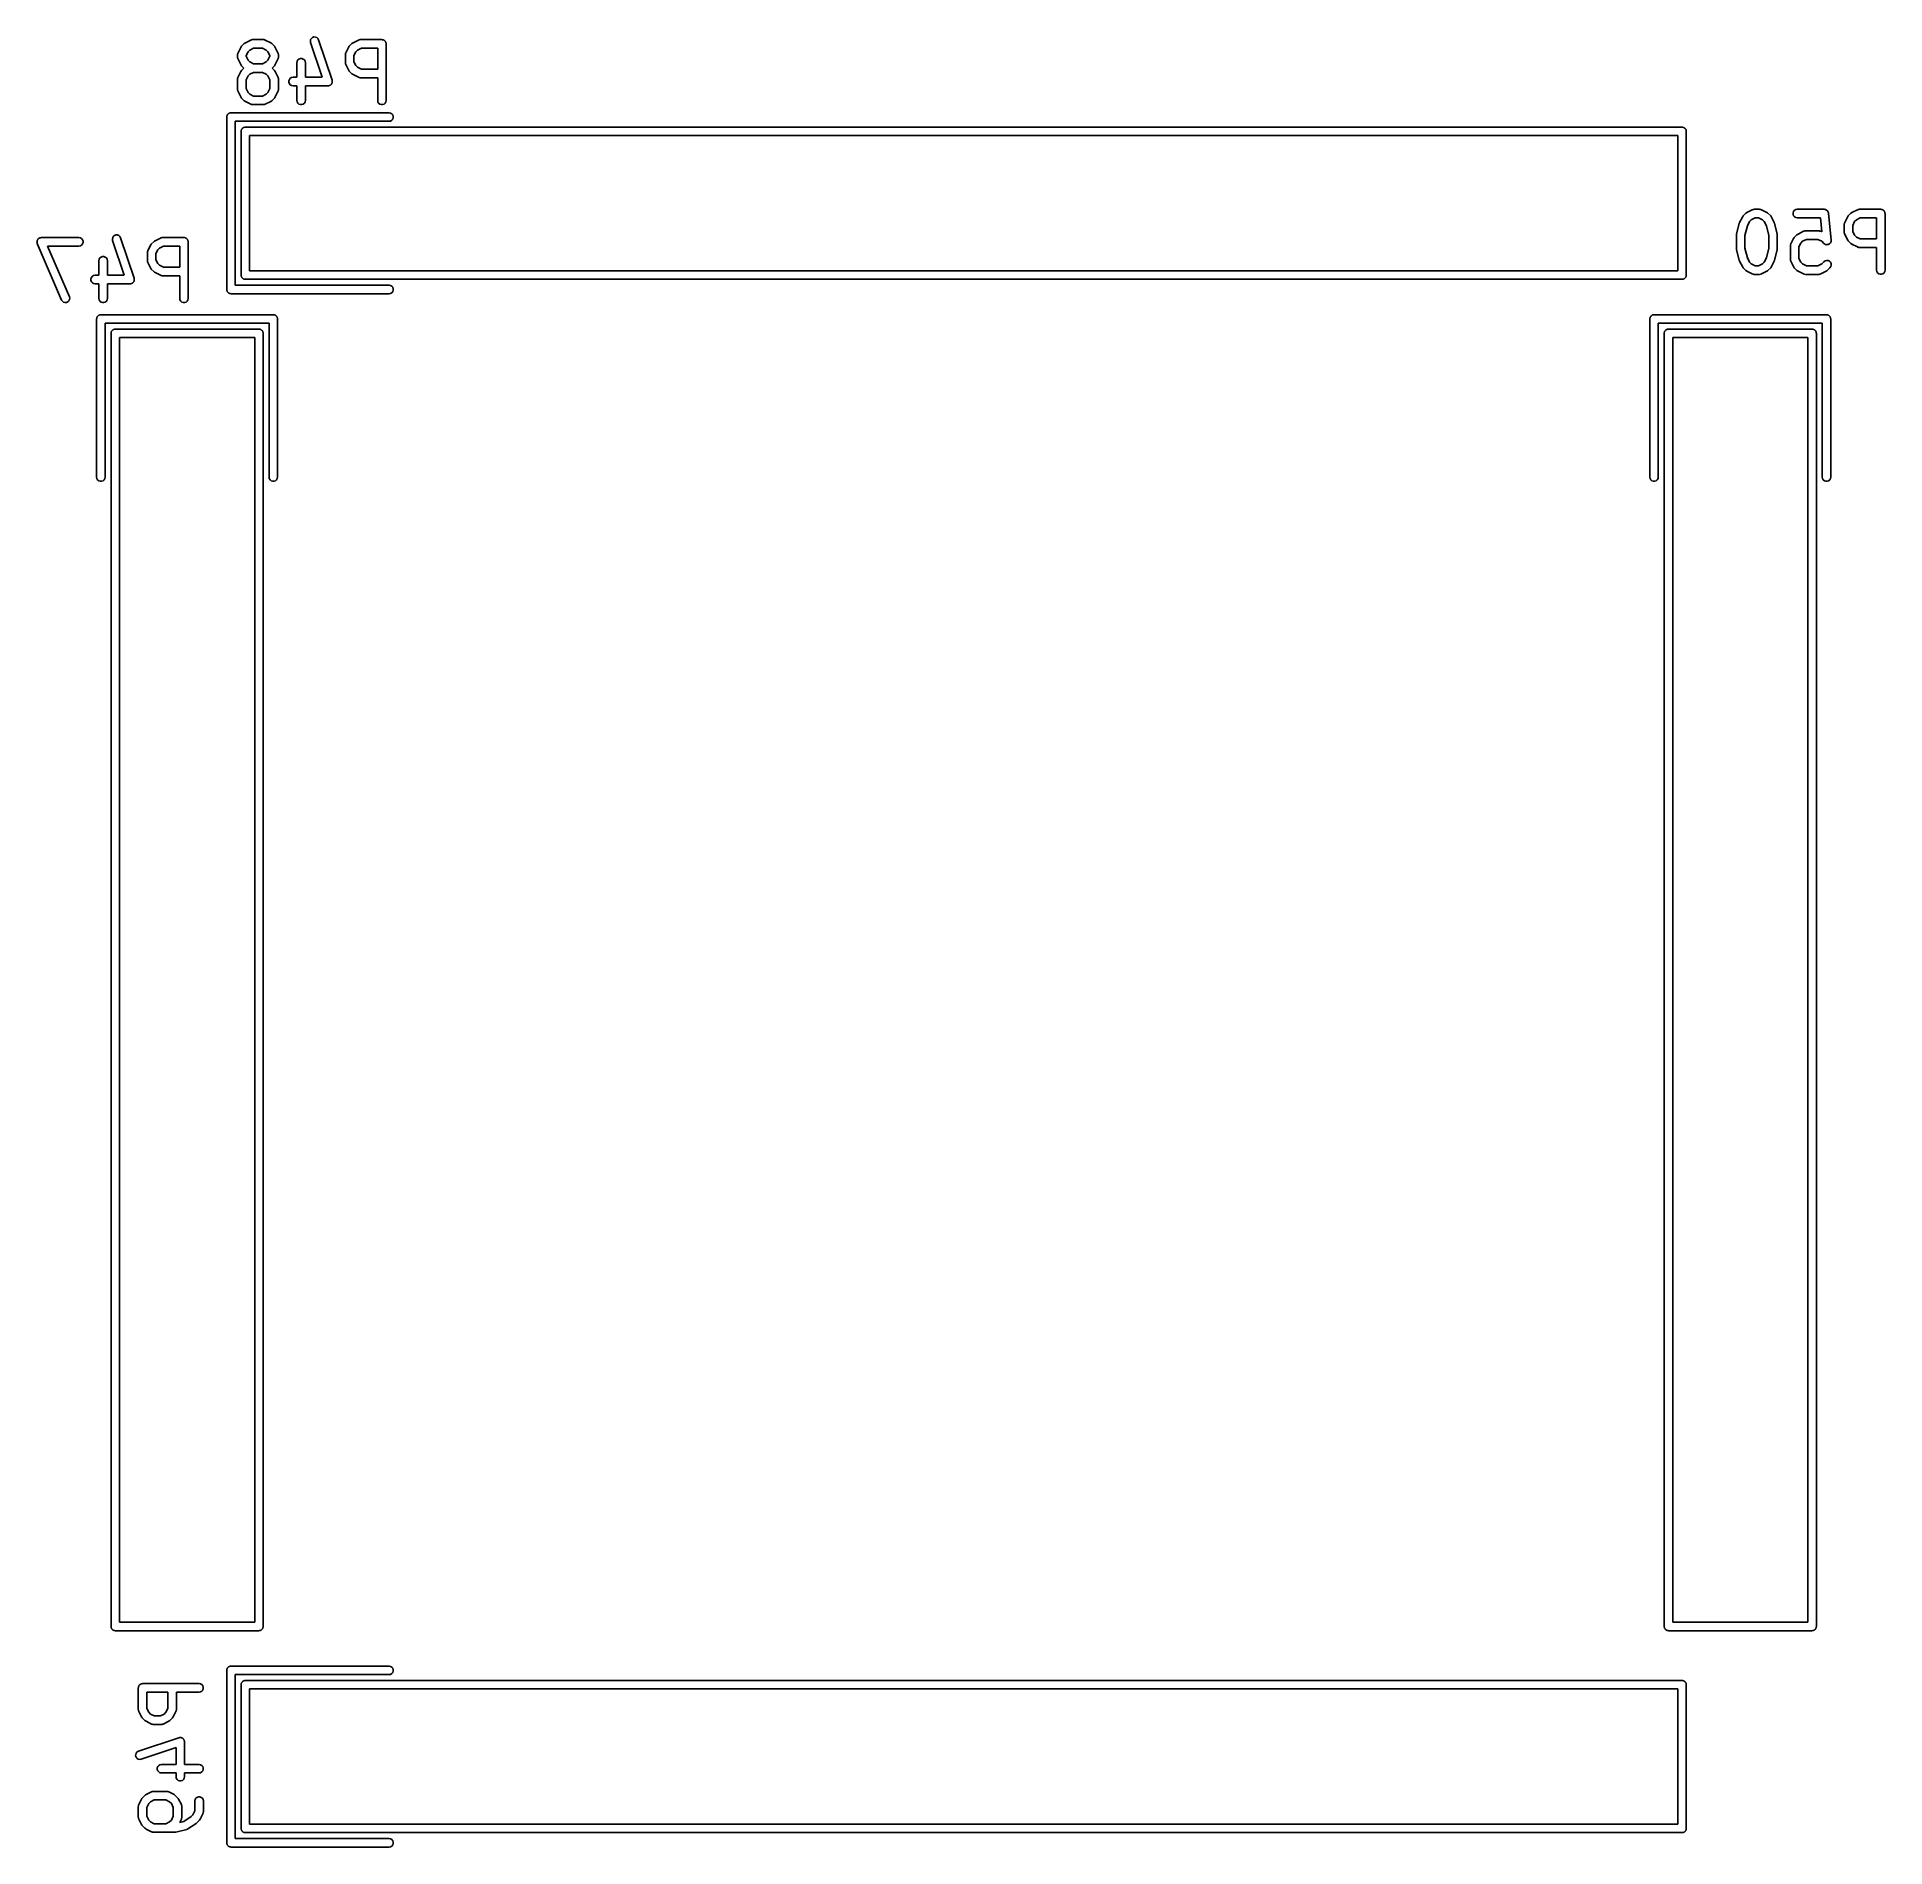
# Model space of a CAD drawing. Extents: x -1.4 to 31.3, y -0.3 to 31.7.
import ezdxf

# ---------------------------------------------------------------- set-up
doc = ezdxf.new("R2010")
doc.units = 0
doc.header["$MEASUREMENT"] = 0
doc.layers.add('BLACK', color=7, linetype='CONTINUOUS')

msp = doc.modelspace()

# ---------------------------------------------------------------- linework, layer by layer
at = {"layer": 'Black'}
for p, q in [((2.16359, 31.3657), (2.16609, 31.3741)), ((2.16609, 31.3741), (2.16762, 31.3828)), ((2.16762, 31.3828), (2.16978, 31.3865)), ((2.16978, 31.3865), (2.17101, 31.3907)), ((2.17101, 31.3907), (2.21863, 31.4859)), ((2.21863, 31.4859), (2.2258, 31.4956)), ((2.2258, 31.4956), (2.23268, 31.5054)), ((2.23268, 31.5054), (2.2803, 31.553)), ((2.2803, 31.553), (2.29013, 31.5599)), ((2.29013, 31.5599), (2.29979, 31.5671)), ((2.29979, 31.5671), (2.39503, 31.6147)), ((2.34735, 31.408), (2.31309, 31.3394)), ((2.37776, 31.4384), (2.34735, 31.408)), ((2.44628, 31.4726), (2.37776, 31.4384)), ((2.39503, 31.6147), (2.39917, 31.6159)), ((2.39917, 31.6159), (2.40292, 31.6181)), ((2.40292, 31.6181), (2.41158, 31.6196)), ((2.41158, 31.6196), (2.42, 31.6221)), ((2.42, 31.6221), (2.42431, 31.6219)), ((2.42431, 31.6219), (2.42857, 31.6226)), ((2.42857, 31.6226), (2.61905, 31.6226)), ((2.60134, 31.4726), (2.44628, 31.4726)), ((2.66986, 31.4384), (2.60134, 31.4726)), ((2.61905, 31.6226), (2.62331, 31.6219)), ((2.62331, 31.6219), (2.62762, 31.6221)), ((2.62762, 31.6221), (2.63604, 31.6196)), ((2.63604, 31.6196), (2.6447, 31.6181)), ((2.6447, 31.6181), (2.64845, 31.6159)), ((2.64845, 31.6159), (2.65259, 31.6147)), ((2.65259, 31.6147), (2.74783, 31.5671)), ((2.70027, 31.408), (2.66986, 31.4384)), ((2.73452, 31.3394), (2.70027, 31.408)), ((2.74783, 31.5671), (2.75748, 31.5599)), ((2.75748, 31.5599), (2.76732, 31.553)), ((2.76732, 31.553), (2.81494, 31.5054)), ((2.81494, 31.5054), (2.82182, 31.4956)), ((2.82182, 31.4956), (2.82899, 31.4859)), ((2.82899, 31.4859), (2.87661, 31.3907)), ((2.87661, 31.3907), (2.87784, 31.3865)), ((2.87784, 31.3865), (2.88, 31.3828)), ((2.88, 31.3828), (2.88153, 31.3741)), ((2.88153, 31.3741), (2.88403, 31.3657)), ((3.44884, 31.5973), (3.45406, 31.6228)), ((3.45266, 31.5715), (3.44884, 31.5973)), ((3.65785, 30.956), (3.45266, 31.5715)), ((3.45406, 31.6228), (3.46769, 31.645)), ((3.46769, 31.645), (3.4881, 31.6612)), ((3.4881, 31.6612), (3.51281, 31.6694)), ((3.51281, 31.6694), (3.53885, 31.6687)), ((3.53885, 31.6687), (3.56307, 31.6591)), ((3.56307, 31.6591), (3.58256, 31.6419)), ((3.58256, 31.6419), (3.59496, 31.619)), ((3.59496, 31.619), (3.83306, 30.9047)), ((4.06835, 31.3657), (4.07085, 31.3741)), ((4.07085, 31.3741), (4.07238, 31.3828)), ((4.07238, 31.3828), (4.07454, 31.3865)), ((4.07454, 31.3865), (4.07578, 31.3907)), ((4.07578, 31.3907), (4.12339, 31.4859)), ((4.12339, 31.4859), (4.13056, 31.4956)), ((4.13056, 31.4956), (4.13744, 31.5054)), ((4.13744, 31.5054), (4.18506, 31.553)), ((4.18506, 31.553), (4.1949, 31.5599)), ((4.1949, 31.5599), (4.20455, 31.5671)), ((4.20455, 31.5671), (4.29979, 31.6147)), ((4.25211, 31.408), (4.21786, 31.3394)), ((4.28252, 31.4384), (4.25211, 31.408)), ((4.35104, 31.4726), (4.28252, 31.4384)), ((4.29979, 31.6147), (4.30394, 31.6159)), ((4.30394, 31.6159), (4.30768, 31.6181)), ((4.30768, 31.6181), (4.31634, 31.6196)), ((4.31634, 31.6196), (4.32476, 31.6221)), ((4.32476, 31.6221), (4.32907, 31.6219)), ((4.32907, 31.6219), (4.33333, 31.6226)), ((4.33333, 31.6226), (4.71429, 31.6226)), ((4.63929, 31.4726), (4.35104, 31.4726)), ((4.63929, 31.0988), (4.63929, 31.4726)), ((4.71429, 31.6226), (4.72075, 31.6215)), ((4.72075, 31.6215), (4.72731, 31.6215)), ((4.72731, 31.6215), (4.73348, 31.6192)), ((4.73348, 31.6192), (4.73994, 31.6181)), ((4.73994, 31.6181), (4.74562, 31.6148)), ((4.74562, 31.6148), (4.75179, 31.6126)), ((4.75179, 31.6126), (4.75681, 31.6084)), ((4.75681, 31.6084), (4.76249, 31.6051)), ((4.76249, 31.6051), (4.76671, 31.6)), ((4.76671, 31.6), (4.77174, 31.5958)), ((4.77174, 31.5958), (4.77502, 31.5901)), ((4.77502, 31.5901), (4.77924, 31.5851)), ((4.77924, 31.5851), (4.78148, 31.579)), ((4.78148, 31.579), (4.78476, 31.5733)), ((4.78476, 31.5733), (4.7859, 31.5668)), ((4.7859, 31.5668), (4.78815, 31.5606)), ((4.78815, 31.5606), (4.78815, 31.5541)), ((4.78815, 31.5541), (4.78929, 31.5476)), ((4.78929, 31.5476), (4.78929, 30.5476)), ((2.16309, 31.3571), (2.16385, 31.3614)), ((2.16309, 31.3095), (2.16309, 31.3571)), ((2.16385, 31.3053), (2.16309, 31.3095)), ((2.16385, 31.3614), (2.16359, 31.3657)), ((2.16359, 31.301), (2.16385, 31.3053)), ((2.16609, 31.2925), (2.16359, 31.301)), ((2.16762, 31.2839), (2.16609, 31.2925)), ((2.16978, 31.2801), (2.16762, 31.2839)), ((2.17101, 31.276), (2.16978, 31.2801)), ((2.21863, 31.1807), (2.17101, 31.276)), ((2.17101, 30.9621), (2.21863, 31.0574)), ((2.2258, 31.1711), (2.21863, 31.1807)), ((2.21863, 31.0574), (2.2258, 31.067)), ((2.23268, 31.1613), (2.2258, 31.1711)), ((2.2258, 31.067), (2.23268, 31.0768)), ((2.27489, 31.119), (2.23268, 31.1613)), ((2.23268, 31.0768), (2.27489, 31.119)), ((2.31309, 31.3394), (2.31309, 31.3272)), ((2.31309, 31.3272), (2.34735, 31.2587)), ((2.34735, 31.2587), (2.37776, 31.2283)), ((2.37776, 31.2283), (2.44628, 31.194)), ((2.44628, 31.044), (2.37776, 31.0098)), ((2.44628, 31.194), (2.60134, 31.194)), ((2.60134, 31.044), (2.44628, 31.044)), ((2.60134, 31.194), (2.66986, 31.2283)), ((2.66986, 31.0098), (2.60134, 31.044)), ((2.66986, 31.2283), (2.70027, 31.2587)), ((2.70027, 31.2587), (2.73452, 31.3272)), ((2.73452, 31.3272), (2.73452, 31.3394)), ((2.81494, 31.1613), (2.77273, 31.119)), ((2.77273, 31.119), (2.81494, 31.0768)), ((2.82182, 31.1711), (2.81494, 31.1613)), ((2.81494, 31.0768), (2.82182, 31.067)), ((2.82899, 31.1807), (2.82182, 31.1711)), ((2.82182, 31.067), (2.82899, 31.0574)), ((2.87661, 31.276), (2.82899, 31.1807)), ((2.82899, 31.0574), (2.87661, 30.9621)), ((2.87784, 31.2801), (2.87661, 31.276)), ((2.88, 31.2839), (2.87784, 31.2801)), ((2.88153, 31.2925), (2.88, 31.2839)), ((2.88403, 31.3009), (2.88153, 31.2925)), ((2.88403, 31.3657), (2.88377, 31.3614)), ((2.88377, 31.3614), (2.88452, 31.3571)), ((2.88452, 31.3095), (2.88377, 31.3053)), ((2.88377, 31.3053), (2.88403, 31.3009)), ((2.88452, 31.3571), (2.88452, 31.3095)), ((3.21071, 31.2143), (3.21524, 31.2399)), ((3.21071, 30.956), (3.21071, 31.2143)), ((3.21524, 31.2399), (3.22826, 31.2625)), ((3.22826, 31.2625), (3.24821, 31.2792)), ((3.24821, 31.2792), (3.27269, 31.2881)), ((3.27269, 31.2881), (3.29874, 31.2881)), ((3.29874, 31.2881), (3.32321, 31.2792)), ((3.32321, 31.2792), (3.34317, 31.2625)), ((3.34317, 31.2625), (3.35619, 31.2399)), ((3.35619, 31.2399), (3.36071, 31.2143)), ((3.36071, 31.2143), (3.36071, 30.956)), ((4.06786, 31.3571), (4.06861, 31.3614)), ((4.06786, 31.2143), (4.06786, 31.3571)), ((4.06861, 31.21), (4.06786, 31.2143)), ((4.06861, 31.3614), (4.06835, 31.3657)), ((4.06835, 31.2057), (4.06861, 31.21)), ((4.07085, 31.1973), (4.06835, 31.2057)), ((4.07238, 31.1886), (4.07085, 31.1973)), ((4.07454, 31.1849), (4.07238, 31.1886)), ((4.07578, 31.1807), (4.07454, 31.1849)), ((4.12339, 31.0855), (4.07578, 31.1807)), ((4.13056, 31.0758), (4.12339, 31.0855)), ((4.13744, 31.066), (4.13056, 31.0758)), ((4.18506, 31.0184), (4.13744, 31.066)), ((4.21786, 31.3394), (4.21786, 31.232)), ((4.21786, 31.232), (4.25211, 31.1635)), ((4.25211, 31.1635), (4.28252, 31.1331)), ((4.28252, 31.1331), (4.35104, 31.0988)), ((4.35104, 31.0988), (4.63929, 31.0988)), ((2.16309, 30.9286), (2.16384, 30.9328)), ((2.16309, 30.7381), (2.16309, 30.9286)), ((2.16385, 30.7338), (2.16309, 30.7381)), ((2.16359, 30.9371), (2.16609, 30.9456)), ((2.16384, 30.9328), (2.16359, 30.9371)), ((2.16359, 30.7295), (2.16385, 30.7338)), ((2.16609, 30.7211), (2.16359, 30.7295)), ((2.16609, 30.9456), (2.16762, 30.9542)), ((2.16762, 30.7124), (2.16609, 30.7211)), ((2.16762, 30.9542), (2.16978, 30.958)), ((2.16978, 30.958), (2.17101, 30.9621)), ((2.34735, 30.9794), (2.31309, 30.9109)), ((2.31309, 30.9109), (2.31309, 30.7558)), ((2.31309, 30.7558), (2.34735, 30.6873)), ((2.37776, 31.0098), (2.34735, 30.9794)), ((2.70027, 30.9794), (2.66986, 31.0098)), ((2.73452, 30.9109), (2.70027, 30.9794)), ((2.70027, 30.6873), (2.73452, 30.7558)), ((2.73452, 30.7558), (2.73452, 30.9109)), ((2.87661, 30.9621), (2.87784, 30.958)), ((2.87784, 30.958), (2.88, 30.9542)), ((2.88, 30.9542), (2.88153, 30.9456)), ((2.88153, 30.7211), (2.88, 30.7124)), ((2.88153, 30.9456), (2.88403, 30.9371)), ((2.88403, 30.7295), (2.88153, 30.7211)), ((2.88403, 30.9371), (2.88377, 30.9328)), ((2.88377, 30.9328), (2.88452, 30.9286)), ((2.88452, 30.7381), (2.88377, 30.7338)), ((2.88377, 30.7338), (2.88403, 30.7295)), ((2.88452, 30.9286), (2.88452, 30.7381)), ((3.069, 30.894), (3.0779, 30.9185)), ((3.069, 30.8679), (3.069, 30.894)), ((3.0779, 30.8435), (3.069, 30.8679)), ((3.0779, 30.9185), (3.09465, 30.9384)), ((3.09465, 30.8235), (3.0779, 30.8435)), ((3.09465, 30.9384), (3.1172, 30.9514)), ((3.1172, 30.8105), (3.09465, 30.8235)), ((3.1172, 30.9514), (3.14286, 30.956)), ((3.14286, 30.806), (3.1172, 30.8105)), ((3.14286, 30.956), (3.21071, 30.956)), ((3.21071, 30.806), (3.14286, 30.806)), ((3.21071, 30.5476), (3.21071, 30.806)), ((3.36071, 30.956), (3.65785, 30.956)), ((3.7619, 30.806), (3.36071, 30.806)), ((3.36071, 30.806), (3.36071, 30.5476)), ((3.76736, 30.8069), (3.7619, 30.806)), ((3.77291, 30.8068), (3.76736, 30.8069)), ((3.78009, 30.8092), (3.77291, 30.8068)), ((3.78756, 30.8105), (3.78009, 30.8092)), ((3.79236, 30.8132), (3.78756, 30.8105)), ((3.79762, 30.815), (3.79236, 30.8132)), ((3.80355, 30.8197), (3.79762, 30.815)), ((3.81011, 30.8235), (3.80355, 30.8197)), ((3.81368, 30.8277), (3.81011, 30.8235)), ((3.81802, 30.8312), (3.81368, 30.8277)), ((3.82198, 30.8376), (3.81802, 30.8312)), ((3.82686, 30.8435), (3.82198, 30.8376)), ((3.82875, 30.8487), (3.82686, 30.8435)), ((3.83166, 30.8534), (3.82875, 30.8487)), ((3.83317, 30.8608), (3.83166, 30.8534)), ((3.83306, 30.9047), (3.83387, 30.8992)), ((3.83577, 30.8679), (3.83317, 30.8608)), ((3.83387, 30.8992), (3.83577, 30.894)), ((3.83577, 30.894), (3.83577, 30.8864)), ((3.83577, 30.8864), (3.83688, 30.8789)), ((3.83688, 30.8789), (3.83577, 30.8735)), ((3.83577, 30.8735), (3.83577, 30.8679)), ((4.1949, 31.0115), (4.18506, 31.0184)), ((4.20455, 31.0043), (4.1949, 31.0115)), ((4.29979, 30.9567), (4.20455, 31.0043)), ((4.30394, 30.9555), (4.29979, 30.9567)), ((4.30768, 30.9533), (4.30394, 30.9555)), ((4.31634, 30.9518), (4.30768, 30.9533)), ((4.32476, 30.9493), (4.31634, 30.9518)), ((4.32907, 30.9496), (4.32476, 30.9493)), ((4.33333, 30.9488), (4.32907, 30.9496)), ((4.63929, 30.9488), (4.33333, 30.9488)), ((4.63929, 30.5476), (4.63929, 30.9488)), ((2.16978, 30.7087), (2.16762, 30.7124)), ((2.17101, 30.7046), (2.16978, 30.7087)), ((2.21863, 30.6093), (2.17101, 30.7046)), ((2.2258, 30.5997), (2.21863, 30.6093)), ((2.23268, 30.5898), (2.2258, 30.5997)), ((2.2803, 30.5422), (2.23268, 30.5898)), ((2.29013, 30.5353), (2.2803, 30.5422)), ((2.29979, 30.5282), (2.29013, 30.5353)), ((2.39503, 30.4805), (2.29979, 30.5282)), ((2.34735, 30.6873), (2.37776, 30.6569)), ((2.37776, 30.6569), (2.44628, 30.6226)), ((2.39917, 30.4793), (2.39503, 30.4805)), ((2.40292, 30.4771), (2.39917, 30.4793)), ((2.41158, 30.4756), (2.40292, 30.4771)), ((2.42, 30.4731), (2.41158, 30.4756)), ((2.42431, 30.4734), (2.42, 30.4731)), ((2.42857, 30.4726), (2.42431, 30.4734)), ((2.61905, 30.4726), (2.42857, 30.4726)), ((2.44628, 30.6226), (2.60134, 30.6226)), ((2.60134, 30.6226), (2.66986, 30.6569)), ((2.62331, 30.4734), (2.61905, 30.4726)), ((2.62762, 30.4731), (2.62331, 30.4734)), ((2.63604, 30.4756), (2.62762, 30.4731)), ((2.6447, 30.4771), (2.63604, 30.4756)), ((2.64845, 30.4793), (2.6447, 30.4771)), ((2.65259, 30.4805), (2.64845, 30.4793)), ((2.74783, 30.5282), (2.65259, 30.4805)), ((2.66986, 30.6569), (2.70027, 30.6873)), ((2.75748, 30.5353), (2.74783, 30.5282)), ((2.76732, 30.5422), (2.75748, 30.5353)), ((2.81494, 30.5898), (2.76732, 30.5422)), ((2.82182, 30.5997), (2.81494, 30.5898)), ((2.82899, 30.6093), (2.82182, 30.5997)), ((2.87661, 30.7046), (2.82899, 30.6093)), ((2.87784, 30.7087), (2.87661, 30.7046)), ((2.88, 30.7124), (2.87784, 30.7087)), ((3.21524, 30.522), (3.21071, 30.5476)), ((3.22826, 30.4994), (3.21524, 30.522)), ((3.24821, 30.4827), (3.22826, 30.4994)), ((3.27269, 30.4738), (3.24821, 30.4827)), ((3.29874, 30.4738), (3.27269, 30.4738)), ((3.32321, 30.4827), (3.29874, 30.4738)), ((3.34317, 30.4994), (3.32321, 30.4827)), ((3.35619, 30.522), (3.34317, 30.4994)), ((3.36071, 30.5476), (3.35619, 30.522)), ((4.64381, 30.522), (4.63929, 30.5476)), ((4.65683, 30.4994), (4.64381, 30.522)), ((4.67679, 30.4827), (4.65683, 30.4994)), ((4.70126, 30.4738), (4.67679, 30.4827)), ((4.72731, 30.4738), (4.70126, 30.4738)), ((4.75179, 30.4827), (4.72731, 30.4738)), ((4.77174, 30.4994), (4.75179, 30.4827)), ((4.78476, 30.522), (4.77174, 30.4994)), ((4.78929, 30.5476), (4.78476, 30.522)), ((1.971, 30.254), (1.97214, 30.2605)), ((1.971, 27.206), (1.971, 30.254)), ((1.97214, 30.267), (1.97438, 30.2732)), ((1.97214, 30.2605), (1.97214, 30.267)), ((1.97438, 30.2732), (1.97552, 30.2797)), ((1.97552, 30.2797), (1.9788, 30.2853)), ((1.9788, 30.2853), (1.98105, 30.2915)), ((1.98105, 30.2915), (1.98527, 30.2965)), ((1.98527, 30.2965), (1.98855, 30.3022)), ((1.98855, 30.3022), (1.99357, 30.3064)), ((1.99357, 30.3064), (1.99779, 30.3115)), ((1.99779, 30.3115), (2.00347, 30.3147)), ((2.00347, 30.3147), (2.0085, 30.319)), ((2.0085, 30.319), (2.01467, 30.3212)), ((2.01467, 30.3212), (2.02035, 30.3245)), ((2.02035, 30.3245), (2.02681, 30.3256)), ((2.02681, 30.3256), (2.03298, 30.3279)), ((2.03298, 30.3279), (2.03954, 30.3279)), ((2.03954, 30.3279), (2.046, 30.329)), ((2.046, 30.329), (4.84, 30.329)), ((4.84, 30.179), (2.121, 30.179)), ((2.121, 30.179), (2.121, 27.281)), ((2.25179, 30.0575), (2.25747, 30.0607)), ((2.25747, 30.0607), (2.2625, 30.065)), ((2.2625, 30.065), (2.26867, 30.0672)), ((2.26867, 30.0672), (2.27435, 30.0705)), ((2.27435, 30.0705), (2.28081, 30.0716)), ((2.28081, 30.0716), (2.28698, 30.0739)), ((2.28698, 30.0739), (2.29354, 30.0739)), ((2.29354, 30.0739), (2.3, 30.075)), ((2.3, 30.075), (27.7, 30.075)), ((4.84, 30.329), (4.86565, 30.3245)), ((4.86565, 30.1835), (4.84, 30.179)), ((4.86565, 30.3245), (4.88821, 30.3115)), ((4.88821, 30.1965), (4.86565, 30.1835)), ((4.88821, 30.3115), (4.90495, 30.2915)), ((4.90495, 30.2165), (4.88821, 30.1965)), ((4.90495, 30.2915), (4.91386, 30.267)), ((4.91386, 30.241), (4.90495, 30.2165)), ((4.91386, 30.267), (4.91386, 30.241)), ((27.7, 30.075), (27.7065, 30.0739)), ((27.7065, 30.0739), (27.713, 30.0739)), ((27.713, 30.0739), (27.7192, 30.0716)), ((27.7192, 30.0716), (27.7257, 30.0705)), ((27.7257, 30.0705), (27.7313, 30.0672)), ((27.7313, 30.0672), (27.7375, 30.065)), ((27.7375, 30.065), (27.7425, 30.0607)), ((27.7425, 30.0607), (27.7482, 30.0575)), ((2.225, 30), (2.22614, 30.0065)), ((2.225, 27.46), (2.225, 30)), ((2.22614, 30.013), (2.22838, 30.0192)), ((2.22614, 30.0065), (2.22614, 30.013)), ((2.22838, 30.0192), (2.22952, 30.0257)), ((2.22952, 30.0257), (2.2328, 30.0313)), ((2.2328, 30.0313), (2.23505, 30.0375)), ((2.23505, 30.0375), (2.23927, 30.0425)), ((2.23927, 30.0425), (2.24255, 30.0482)), ((2.24255, 30.0482), (2.24757, 30.0524)), ((2.24757, 30.0524), (2.25179, 30.0575)), ((2.375, 29.925), (2.375, 27.535)), ((27.625, 29.925), (2.375, 29.925)), ((27.625, 27.535), (27.625, 29.925)), ((27.7482, 30.0575), (27.7524, 30.0524)), ((27.7524, 30.0524), (27.7575, 30.0482)), ((27.7575, 30.0482), (27.7607, 30.0425)), ((27.7607, 30.0425), (27.765, 30.0375)), ((27.765, 30.0375), (27.7672, 30.0313)), ((27.7672, 30.0313), (27.7705, 30.0257)), ((27.7705, 30.0257), (27.7716, 30.0192)), ((27.7716, 30.0192), (27.7739, 30.013)), ((27.7739, 30.013), (27.7739, 30.0065)), ((27.7739, 30.0065), (27.775, 30)), ((27.775, 30), (27.775, 27.46)), ((28.7186, 28.3907), (28.7663, 28.4859)), ((28.7663, 28.4859), (28.7734, 28.4956)), ((28.7734, 28.4956), (28.7803, 28.5054)), ((28.7803, 28.5054), (28.8279, 28.553)), ((28.8279, 28.553), (28.8378, 28.5599)), ((28.8378, 28.5599), (28.8474, 28.5671)), ((28.8474, 28.5671), (28.9426, 28.6147)), ((28.9254, 28.4384), (28.895, 28.408)), ((28.9939, 28.4726), (28.9254, 28.4384)), ((28.9426, 28.6147), (28.9468, 28.6159)), ((28.9468, 28.6159), (28.9505, 28.6181)), ((28.9505, 28.6181), (28.9592, 28.6196)), ((28.9592, 28.6196), (28.9676, 28.6221)), ((28.9676, 28.6221), (28.9719, 28.6219)), ((28.9719, 28.6219), (28.9762, 28.6226)), ((28.9762, 28.6226), (29.0714, 28.6226)), ((29.0537, 28.4726), (28.9939, 28.4726)), ((29.1222, 28.4384), (29.0537, 28.4726)), ((29.0714, 28.6226), (29.0757, 28.6219)), ((29.0757, 28.6219), (29.08, 28.6221)), ((29.08, 28.6221), (29.0884, 28.6196)), ((29.0884, 28.6196), (29.0971, 28.6181)), ((29.0971, 28.6181), (29.1008, 28.6159)), ((29.1008, 28.6159), (29.105, 28.6147)), ((29.105, 28.6147), (29.2002, 28.5671)), ((29.1526, 28.408), (29.1222, 28.4384)), ((29.2002, 28.5671), (29.2099, 28.5599)), ((29.2099, 28.5599), (29.2197, 28.553)), ((29.2197, 28.553), (29.2673, 28.5054)), ((29.2673, 28.5054), (29.2742, 28.4956)), ((29.2742, 28.4956), (29.2814, 28.4859)), ((29.2814, 28.4859), (29.329, 28.3907)), ((29.6642, 28.5606), (29.6731, 28.5851)), ((29.6642, 28.5346), (29.6642, 28.5606)), ((29.6731, 28.5101), (29.6642, 28.5346)), ((29.6731, 28.5851), (29.6899, 28.6051)), ((29.6899, 28.4902), (29.6731, 28.5101)), ((29.6899, 28.6051), (29.7124, 28.6181)), ((29.7124, 28.4771), (29.6899, 28.4902)), ((29.7124, 28.6181), (29.7381, 28.6226)), ((29.7381, 28.4726), (29.7124, 28.4771)), ((29.7381, 28.6226), (30.2143, 28.6226)), ((30.1464, 28.4726), (29.7381, 28.4726)), ((30.1712, 28.2244), (30.1464, 28.4726)), ((30.2143, 28.6226), (30.2171, 28.6221)), ((30.2171, 28.6221), (30.2199, 28.6224)), ((30.2199, 28.6224), (30.2298, 28.6199)), ((30.2298, 28.6199), (30.2399, 28.6181)), ((30.2399, 28.6181), (30.2424, 28.6167)), ((30.2424, 28.6167), (30.2451, 28.616)), ((30.2451, 28.616), (30.2536, 28.6102)), ((30.2536, 28.6102), (30.2625, 28.6051)), ((30.2625, 28.6051), (30.2643, 28.6029)), ((30.2643, 28.6029), (30.2667, 28.6013)), ((30.2667, 28.6013), (30.2726, 28.593)), ((30.2726, 28.593), (30.2792, 28.5851)), ((30.2792, 28.5851), (30.2802, 28.5825)), ((30.2802, 28.5825), (30.2819, 28.5802)), ((30.2819, 28.5802), (30.2846, 28.5703)), ((30.2846, 28.5703), (30.2881, 28.5606)), ((30.2881, 28.5606), (30.2881, 28.5578)), ((30.2881, 28.5578), (30.2889, 28.5551)), ((30.2889, 28.5551), (30.3365, 28.0789)), ((30.5758, 28.3907), (30.6234, 28.4859)), ((30.6234, 28.4859), (30.6306, 28.4956)), ((30.6306, 28.4956), (30.6374, 28.5054)), ((30.6374, 28.5054), (30.6851, 28.553)), ((30.6851, 28.553), (30.6949, 28.5599)), ((30.6949, 28.5599), (30.7046, 28.5671)), ((30.7046, 28.5671), (30.7998, 28.6147)), ((30.7825, 28.4384), (30.7521, 28.408)), ((30.851, 28.4726), (30.7825, 28.4384)), ((30.7998, 28.6147), (30.8039, 28.6159)), ((30.8039, 28.6159), (30.8077, 28.6181)), ((30.8077, 28.6181), (30.8163, 28.6196)), ((30.8163, 28.6196), (30.8248, 28.6221)), ((30.8248, 28.6221), (30.8291, 28.6219)), ((30.8291, 28.6219), (30.8333, 28.6226)), ((30.8333, 28.6226), (31.2143, 28.6226)), ((31.1393, 28.4726), (30.851, 28.4726)), ((31.1393, 28.0988), (31.1393, 28.4726)), ((31.2143, 28.6226), (31.2207, 28.6215)), ((31.2207, 28.6215), (31.2273, 28.6215)), ((31.2273, 28.6215), (31.2335, 28.6192)), ((31.2335, 28.6192), (31.2399, 28.6181)), ((31.2399, 28.6181), (31.2456, 28.6148)), ((31.2456, 28.6148), (31.2518, 28.6126)), ((31.2518, 28.6126), (31.2568, 28.6084)), ((31.2568, 28.6084), (31.2625, 28.6051)), ((31.2625, 28.6051), (31.2667, 28.6)), ((31.2667, 28.6), (31.2717, 28.5958)), ((31.2717, 28.5958), (31.275, 28.5901)), ((31.275, 28.5901), (31.2792, 28.5851)), ((31.2792, 28.5851), (31.2815, 28.579)), ((31.2815, 28.579), (31.2848, 28.5733)), ((31.2848, 28.5733), (31.2859, 28.5668)), ((31.2859, 28.5668), (31.2881, 28.5606)), ((31.2881, 28.5606), (31.2881, 28.5541)), ((31.2881, 28.5541), (31.2893, 28.5476)), ((31.2893, 28.5476), (31.2893, 27.5476)), ((-1.36328, 28.0985), (-1.35773, 28.1051)), ((-1.35773, 28.1051), (-1.35386, 28.1073)), ((-1.35386, 28.1073), (-1.35059, 28.1104)), ((-1.35059, 28.1104), (-1.34265, 28.1138)), ((-1.34265, 28.1138), (-1.33518, 28.1181)), ((-1.33518, 28.1181), (-1.33076, 28.1189)), ((-1.33076, 28.1189), (-1.32665, 28.1206)), ((-1.32665, 28.1206), (-1.31803, 28.1211)), ((-1.31803, 28.1211), (-1.30952, 28.1226)), ((-1.30952, 28.1226), (-0.642857, 28.1226)), ((-0.642857, 28.1226), (-0.617205, 28.1181)), ((-0.617205, 28.1181), (-0.594648, 28.1051)), ((-0.594648, 28.1051), (-0.577905, 28.0851)), ((-0.051162, 28.0973), (-0.04594, 28.1228)), ((-0.04594, 28.1228), (-0.032305, 28.145)), ((-0.032305, 28.145), (-0.011903, 28.1612)), ((-0.011903, 28.1612), (0.012809, 28.1694)), ((0.012809, 28.1694), (0.038846, 28.1687)), ((0.038846, 28.1687), (0.06307, 28.1591)), ((0.06307, 28.1591), (0.082558, 28.1419)), ((0.082558, 28.1419), (0.094961, 28.119)), ((0.094961, 28.119), (0.333056, 27.4047)), ((0.704554, 28.0671), (0.799792, 28.1147)), ((0.799792, 28.1147), (0.803936, 28.1159)), ((0.803936, 28.1159), (0.807681, 28.1181)), ((0.807681, 28.1181), (0.816337, 28.1196)), ((0.816337, 28.1196), (0.824758, 28.1221)), ((0.824758, 28.1221), (0.829073, 28.1219)), ((0.829073, 28.1219), (0.833333, 28.1226)), ((0.833333, 28.1226), (1.21429, 28.1226)), ((1.21429, 28.1226), (1.22075, 28.1215)), ((1.22075, 28.1215), (1.22731, 28.1215)), ((1.22731, 28.1215), (1.23348, 28.1192)), ((1.23348, 28.1192), (1.23994, 28.1181)), ((1.23994, 28.1181), (1.24562, 28.1148)), ((1.24562, 28.1148), (1.25179, 28.1126)), ((1.25179, 28.1126), (1.25681, 28.1084)), ((1.25681, 28.1084), (1.26249, 28.1051)), ((1.26249, 28.1051), (1.26671, 28.1)), ((1.26671, 28.1), (1.27174, 28.0958)), ((28.6631, 28.1667), (28.6647, 28.1757)), ((28.6631, 27.9286), (28.6631, 28.1667)), ((28.6647, 28.1757), (28.6653, 28.1849)), ((28.6653, 28.1849), (28.713, 28.3753)), ((28.713, 28.3753), (28.7163, 28.3828)), ((28.7163, 28.3828), (28.7186, 28.3907)), ((28.8565, 28.331), (28.8131, 28.1574)), ((28.8131, 28.1574), (28.8131, 27.9378)), ((28.895, 28.408), (28.8565, 28.331)), ((29.1911, 28.331), (29.1526, 28.408)), ((29.2345, 28.1574), (29.1911, 28.331)), ((29.2345, 27.9378), (29.2345, 28.1574)), ((29.329, 28.3907), (29.3313, 28.3828)), ((29.3313, 28.3828), (29.3347, 28.3753)), ((29.3347, 28.3753), (29.3823, 28.1849)), ((29.3823, 28.1849), (29.3829, 28.1757)), ((29.3829, 28.1757), (29.3845, 28.1667)), ((29.3845, 28.1667), (29.3845, 27.9286)), ((29.6234, 28.0097), (29.671, 28.105)), ((29.671, 28.105), (29.6782, 28.1146)), ((29.6782, 28.1146), (29.6851, 28.1245)), ((29.6851, 28.1245), (29.7327, 28.1721)), ((29.7327, 28.1721), (29.7425, 28.179)), ((29.7425, 28.179), (29.7522, 28.1861)), ((29.7522, 28.1861), (29.8474, 28.2337)), ((29.8474, 28.2337), (29.8516, 28.235)), ((29.8516, 28.235), (29.8553, 28.2371)), ((29.8553, 28.2371), (29.864, 28.2387)), ((29.864, 28.2387), (29.8724, 28.2412)), ((29.8724, 28.2412), (29.8767, 28.2409)), ((29.8767, 28.2409), (29.881, 28.2417)), ((29.881, 28.2417), (30.119, 28.2417)), ((30.119, 28.2417), (30.1233, 28.2409)), ((30.1233, 28.2409), (30.1276, 28.2412)), ((30.1276, 28.2412), (30.136, 28.2387)), ((30.136, 28.2387), (30.1447, 28.2371)), ((30.1447, 28.2371), (30.1484, 28.235)), ((30.1484, 28.235), (30.1526, 28.2337)), ((30.1526, 28.2337), (30.1712, 28.2244)), ((30.5679, 28.3571), (30.5686, 28.3614)), ((30.5679, 28.2143), (30.5679, 28.3571)), ((30.5686, 28.21), (30.5679, 28.2143)), ((30.5683, 28.3657), (30.5709, 28.3741)), ((30.5686, 28.3614), (30.5683, 28.3657)), ((30.5683, 28.2057), (30.5686, 28.21)), ((30.5709, 28.1973), (30.5683, 28.2057)), ((30.5709, 28.3741), (30.5724, 28.3828)), ((30.5724, 28.1886), (30.5709, 28.1973)), ((30.5724, 28.3828), (30.5745, 28.3865)), ((30.5745, 28.1849), (30.5724, 28.1886)), ((30.5745, 28.3865), (30.5758, 28.3907)), ((30.5758, 28.1807), (30.5745, 28.1849)), ((30.6234, 28.0855), (30.5758, 28.1807)), ((30.7521, 28.408), (30.7179, 28.3394)), ((30.7179, 28.3394), (30.7179, 28.232)), ((30.7179, 28.232), (30.7521, 28.1635)), ((30.7521, 28.1635), (30.7825, 28.1331)), ((30.7825, 28.1331), (30.851, 28.0988)), ((-1.38441, 28.0434), (-1.38338, 28.052)), ((-1.38338, 28.0391), (-1.38441, 28.0434)), ((-1.38338, 28.0606), (-1.38185, 28.0649)), ((-1.38338, 28.052), (-1.38338, 28.0606)), ((-1.38338, 28.0346), (-1.38338, 28.0391)), ((-1.38043, 28.0265), (-1.38338, 28.0346)), ((-1.38185, 28.0649), (-1.38132, 28.0693)), ((-1.38132, 28.0693), (-1.37743, 28.077)), ((-1.37846, 28.0181), (-1.38043, 28.0265)), ((-0.949888, 27.0181), (-1.37846, 28.0181)), ((-1.37743, 28.077), (-1.37448, 28.0851)), ((-1.37448, 28.0851), (-1.3716, 28.0885)), ((-1.3716, 28.0885), (-1.36958, 28.0925)), ((-1.36958, 28.0925), (-1.36328, 28.0985)), ((-0.642857, 27.9726), (-1.19578, 27.9726)), ((-1.19578, 27.9726), (-0.812016, 27.0772)), ((-0.617205, 27.9771), (-0.642857, 27.9726)), ((-0.594648, 27.9902), (-0.617205, 27.9771)), ((-0.577905, 28.0101), (-0.594648, 27.9902)), ((-0.577905, 28.0851), (-0.568996, 28.0606)), ((-0.568996, 28.0346), (-0.577905, 28.0101)), ((-0.568996, 28.0606), (-0.568996, 28.0346)), ((-0.271739, 27.7625), (-0.251786, 27.7792)), ((-0.251786, 27.7792), (-0.22731, 27.7881)), ((-0.22731, 27.7881), (-0.201262, 27.7881)), ((-0.201262, 27.7881), (-0.176786, 27.7792)), ((-0.176786, 27.7792), (-0.156833, 27.7625)), ((-0.047341, 28.0715), (-0.051162, 28.0973)), ((0.157848, 27.456), (-0.047341, 28.0715)), ((0.567857, 27.8571), (0.568608, 27.8614)), ((0.567857, 27.7143), (0.567857, 27.8571)), ((0.568349, 27.8657), (0.570853, 27.8741)), ((0.568608, 27.8614), (0.568349, 27.8657)), ((0.570853, 27.8741), (0.57238, 27.8828)), ((0.57238, 27.8828), (0.574543, 27.8865)), ((0.574543, 27.8865), (0.575775, 27.8907)), ((0.575775, 27.8907), (0.623394, 27.9859)), ((0.623394, 27.9859), (0.630558, 27.9956)), ((0.630558, 27.9956), (0.637443, 28.0054)), ((0.637443, 28.0054), (0.685062, 28.053)), ((0.685062, 28.053), (0.694896, 28.0599)), ((0.694896, 28.0599), (0.704554, 28.0671)), ((0.752115, 27.908), (0.717857, 27.8394)), ((0.717857, 27.8394), (0.717857, 27.732)), ((0.782522, 27.9384), (0.752115, 27.908)), ((0.851038, 27.9726), (0.782522, 27.9384)), ((1.13929, 27.9726), (0.851038, 27.9726)), ((1.13929, 27.5988), (1.13929, 27.9726)), ((1.27174, 28.0958), (1.27502, 28.0901)), ((1.27502, 28.0901), (1.27924, 28.0851)), ((1.27924, 28.0851), (1.28148, 28.079)), ((1.28148, 28.079), (1.28476, 28.0733)), ((1.28476, 28.0733), (1.2859, 28.0668)), ((1.2859, 28.0668), (1.28815, 28.0606)), ((1.28815, 28.0606), (1.28815, 28.0541)), ((1.28815, 28.0541), (1.28929, 28.0476)), ((1.28929, 28.0476), (1.28929, 27.0476)), ((28.6647, 27.9195), (28.6631, 27.9286)), ((28.6653, 27.9104), (28.6647, 27.9195)), ((28.713, 27.7199), (28.6653, 27.9104)), ((28.8131, 27.9378), (28.8565, 27.7643)), ((29.1911, 27.7643), (29.2345, 27.9378)), ((29.3823, 27.9104), (29.3347, 27.7199)), ((29.3829, 27.9195), (29.3823, 27.9104)), ((29.3845, 27.9286), (29.3829, 27.9195)), ((29.6155, 27.9762), (29.6162, 27.9804)), ((29.6155, 27.7381), (29.6155, 27.9762)), ((29.616, 27.9848), (29.6185, 27.9932)), ((29.6162, 27.9804), (29.616, 27.9848)), ((29.6185, 27.9932), (29.62, 28.0018)), ((29.62, 28.0018), (29.6222, 28.0056)), ((29.6222, 28.0056), (29.6234, 28.0097)), ((29.7997, 28.027), (29.7655, 27.9585)), ((29.7655, 27.9585), (29.7655, 27.7558)), ((29.8301, 28.0574), (29.7997, 28.027)), ((29.8987, 28.0917), (29.8301, 28.0574)), ((30.1013, 28.0917), (29.8987, 28.0917)), ((30.1699, 28.0574), (30.1013, 28.0917)), ((30.2089, 28.0184), (30.1699, 28.0574)), ((30.2093, 28.0181), (30.2089, 28.0184)), ((30.2095, 28.0177), (30.2093, 28.0181)), ((30.2199, 28.0107), (30.2095, 28.0177)), ((30.2302, 28.0035), (30.2199, 28.0107)), ((30.2307, 28.0033), (30.2302, 28.0035)), ((30.2311, 28.0031), (30.2307, 28.0033)), ((30.2433, 28), (30.2311, 28.0031)), ((30.2554, 27.9967), (30.2433, 28)), ((30.2558, 27.9968), (30.2554, 27.9967)), ((30.2563, 27.9966), (30.2558, 27.9968)), ((30.2688, 27.9979), (30.2563, 27.9966)), ((30.2813, 27.999), (30.2688, 27.9979)), ((30.2817, 27.9992), (30.2813, 27.999)), ((30.2822, 27.9992), (30.2817, 27.9992)), ((30.2935, 28.0047), (30.2822, 27.9992)), ((30.3049, 28.01), (30.2935, 28.0047)), ((30.3053, 28.0103), (30.3049, 28.01)), ((30.3057, 28.0105), (30.3053, 28.0103)), ((30.3144, 28.0195), (30.3057, 28.0105)), ((30.3233, 28.0284), (30.3144, 28.0195)), ((30.3235, 28.0288), (30.3233, 28.0284)), ((30.3239, 28.0292), (30.3235, 28.0288)), ((30.329, 28.0406), (30.3239, 28.0292)), ((30.3343, 28.052), (30.329, 28.0406)), ((30.3344, 28.0525), (30.3343, 28.052)), ((30.3346, 28.0529), (30.3344, 28.0525)), ((30.3355, 28.0655), (30.3346, 28.0529)), ((30.3366, 28.078), (30.3355, 28.0655)), ((30.3365, 28.0789), (30.3365, 28.0784)), ((30.3365, 28.0784), (30.3366, 28.078)), ((30.6306, 28.0758), (30.6234, 28.0855)), ((30.6374, 28.066), (30.6306, 28.0758)), ((30.6851, 28.0184), (30.6374, 28.066)), ((30.6949, 28.0115), (30.6851, 28.0184)), ((30.7046, 28.0043), (30.6949, 28.0115)), ((30.7998, 27.9567), (30.7046, 28.0043)), ((30.8039, 27.9555), (30.7998, 27.9567)), ((30.8077, 27.9533), (30.8039, 27.9555)), ((30.8163, 27.9518), (30.8077, 27.9533)), ((30.8248, 27.9493), (30.8163, 27.9518)), ((30.8291, 27.9496), (30.8248, 27.9493)), ((30.8333, 27.9488), (30.8291, 27.9496)), ((31.1393, 27.9488), (30.8333, 27.9488)), ((30.851, 28.0988), (31.1393, 28.0988)), ((31.1393, 27.5476), (31.1393, 27.9488)), ((-0.405352, 27.4384), (-0.382795, 27.4514)), ((-0.382795, 27.4514), (-0.357143, 27.456)), ((-0.357143, 27.456), (-0.289286, 27.456)), ((-0.289286, 27.7143), (-0.284763, 27.7399)), ((-0.289286, 27.456), (-0.289286, 27.7143)), ((-0.284763, 27.7399), (-0.271739, 27.7625)), ((-0.156833, 27.7625), (-0.143809, 27.7399)), ((-0.143809, 27.7399), (-0.139286, 27.7143)), ((-0.139286, 27.7143), (-0.139286, 27.456)), ((-0.139286, 27.456), (0.157848, 27.456)), ((0.568608, 27.71), (0.567857, 27.7143)), ((0.568349, 27.7057), (0.568608, 27.71)), ((0.570853, 27.6973), (0.568349, 27.7057)), ((0.57238, 27.6886), (0.570853, 27.6973)), ((0.574543, 27.6849), (0.57238, 27.6886)), ((0.575775, 27.6807), (0.574543, 27.6849)), ((0.623394, 27.5855), (0.575775, 27.6807)), ((0.630558, 27.5758), (0.623394, 27.5855)), ((0.637443, 27.566), (0.630558, 27.5758)), ((0.685062, 27.5184), (0.637443, 27.566)), ((0.694896, 27.5115), (0.685062, 27.5184)), ((0.704554, 27.5043), (0.694896, 27.5115)), ((0.799792, 27.4567), (0.704554, 27.5043)), ((0.717857, 27.732), (0.752115, 27.6635)), ((0.752115, 27.6635), (0.782522, 27.6331)), ((0.782522, 27.6331), (0.851038, 27.5988)), ((0.803936, 27.4555), (0.799792, 27.4567)), ((0.807681, 27.4533), (0.803936, 27.4555)), ((0.816337, 27.4518), (0.807681, 27.4533)), ((0.824758, 27.4493), (0.816337, 27.4518)), ((0.829073, 27.4496), (0.824758, 27.4493)), ((0.833333, 27.4488), (0.829073, 27.4496)), ((1.13929, 27.4488), (0.833333, 27.4488)), ((0.851038, 27.5988), (1.13929, 27.5988)), ((1.13929, 27.0476), (1.13929, 27.4488)), ((2.22614, 27.4535), (2.225, 27.46)), ((2.22614, 27.447), (2.22614, 27.4535)), ((2.22838, 27.4408), (2.22614, 27.447)), ((2.375, 27.535), (27.625, 27.535)), ((27.7739, 27.447), (27.7716, 27.4408)), ((27.775, 27.46), (27.7739, 27.4535)), ((27.7739, 27.4535), (27.7739, 27.447)), ((28.7163, 27.7124), (28.713, 27.7199)), ((28.7186, 27.7046), (28.7163, 27.7124)), ((28.7663, 27.6093), (28.7186, 27.7046)), ((28.7734, 27.5997), (28.7663, 27.6093)), ((28.7803, 27.5898), (28.7734, 27.5997)), ((28.8279, 27.5422), (28.7803, 27.5898)), ((28.8378, 27.5353), (28.8279, 27.5422)), ((28.8474, 27.5282), (28.8378, 27.5353)), ((28.9426, 27.4805), (28.8474, 27.5282)), ((28.8565, 27.7643), (28.895, 27.6873)), ((28.895, 27.6873), (28.9254, 27.6569)), ((28.9254, 27.6569), (28.9939, 27.6226)), ((28.9468, 27.4793), (28.9426, 27.4805)), ((28.9505, 27.4771), (28.9468, 27.4793)), ((28.9592, 27.4756), (28.9505, 27.4771)), ((28.9676, 27.4731), (28.9592, 27.4756)), ((28.9719, 27.4734), (28.9676, 27.4731)), ((28.9762, 27.4726), (28.9719, 27.4734)), ((29.0714, 27.4726), (28.9762, 27.4726)), ((28.9939, 27.6226), (29.0537, 27.6226)), ((29.0537, 27.6226), (29.1222, 27.6569)), ((29.0757, 27.4734), (29.0714, 27.4726)), ((29.08, 27.4731), (29.0757, 27.4734)), ((29.0884, 27.4756), (29.08, 27.4731)), ((29.0971, 27.4771), (29.0884, 27.4756)), ((29.1008, 27.4793), (29.0971, 27.4771)), ((29.105, 27.4805), (29.1008, 27.4793)), ((29.2002, 27.5282), (29.105, 27.4805)), ((29.1222, 27.6569), (29.1526, 27.6873)), ((29.1526, 27.6873), (29.1911, 27.7643)), ((29.2099, 27.5353), (29.2002, 27.5282)), ((29.2197, 27.5422), (29.2099, 27.5353)), ((29.2673, 27.5898), (29.2197, 27.5422)), ((29.2742, 27.5997), (29.2673, 27.5898)), ((29.2814, 27.6093), (29.2742, 27.5997)), ((29.329, 27.7046), (29.2814, 27.6093)), ((29.3313, 27.7124), (29.329, 27.7046)), ((29.3347, 27.7199), (29.3313, 27.7124)), ((29.6162, 27.7338), (29.6155, 27.7381)), ((29.616, 27.7295), (29.6162, 27.7338)), ((29.6185, 27.7211), (29.616, 27.7295)), ((29.62, 27.7124), (29.6185, 27.7211)), ((29.6222, 27.7087), (29.62, 27.7124)), ((29.6234, 27.7046), (29.6222, 27.7087)), ((29.671, 27.6093), (29.6234, 27.7046)), ((29.6782, 27.5997), (29.671, 27.6093)), ((29.6851, 27.5898), (29.6782, 27.5997)), ((29.7327, 27.5422), (29.6851, 27.5898)), ((29.7425, 27.5353), (29.7327, 27.5422)), ((29.7522, 27.5282), (29.7425, 27.5353)), ((29.8474, 27.4805), (29.7522, 27.5282)), ((29.7655, 27.7558), (29.7997, 27.6873)), ((29.7997, 27.6873), (29.8301, 27.6569)), ((29.8301, 27.6569), (29.8987, 27.6226)), ((29.8516, 27.4793), (29.8474, 27.4805)), ((29.8553, 27.4771), (29.8516, 27.4793)), ((29.864, 27.4756), (29.8553, 27.4771)), ((29.8724, 27.4731), (29.864, 27.4756)), ((29.8767, 27.4734), (29.8724, 27.4731)), ((29.881, 27.4726), (29.8767, 27.4734)), ((30.119, 27.4726), (29.881, 27.4726)), ((29.8987, 27.6226), (30.1013, 27.6226)), ((30.1013, 27.6226), (30.1699, 27.6569)), ((30.1233, 27.4734), (30.119, 27.4726)), ((30.1276, 27.4731), (30.1233, 27.4734)), ((30.136, 27.4756), (30.1276, 27.4731)), ((30.1447, 27.4771), (30.136, 27.4756)), ((30.1484, 27.4793), (30.1447, 27.4771)), ((30.1526, 27.4805), (30.1484, 27.4793)), ((30.2478, 27.5282), (30.1526, 27.4805)), ((30.1699, 27.6569), (30.2089, 27.6959)), ((30.2089, 27.6959), (30.2302, 27.7108)), ((30.2302, 27.7108), (30.2554, 27.7176)), ((30.2575, 27.5353), (30.2478, 27.5282)), ((30.2554, 27.7176), (30.2813, 27.7153)), ((30.2673, 27.5422), (30.2575, 27.5353)), ((30.3149, 27.5898), (30.2673, 27.5422)), ((30.2813, 27.7153), (30.3049, 27.7043)), ((30.3049, 27.7043), (30.3233, 27.6859)), ((30.3299, 27.6112), (30.3149, 27.5898)), ((30.3233, 27.6859), (30.3343, 27.6623)), ((30.3366, 27.6363), (30.3299, 27.6112)), ((30.3343, 27.6623), (30.3366, 27.6363)), ((31.1438, 27.522), (31.1393, 27.5476)), ((31.1568, 27.4994), (31.1438, 27.522)), ((31.1768, 27.4827), (31.1568, 27.4994)), ((31.2013, 27.4738), (31.1768, 27.4827)), ((31.2273, 27.4738), (31.2013, 27.4738)), ((31.2518, 27.4827), (31.2273, 27.4738)), ((31.2717, 27.4994), (31.2518, 27.4827)), ((31.2848, 27.522), (31.2717, 27.4994)), ((31.2893, 27.5476), (31.2848, 27.522)), ((-0.431004, 27.394), (-0.422095, 27.4185)), ((-0.431004, 27.3679), (-0.431004, 27.394)), ((-0.422095, 27.3435), (-0.431004, 27.3679)), ((-0.422095, 27.4185), (-0.405352, 27.4384)), ((-0.405352, 27.3235), (-0.422095, 27.3435)), ((-0.382795, 27.3105), (-0.405352, 27.3235)), ((-0.357143, 27.306), (-0.382795, 27.3105)), ((-0.289286, 27.306), (-0.357143, 27.306)), ((-0.289286, 27.0476), (-0.289286, 27.306)), ((0.261905, 27.306), (-0.139286, 27.306)), ((-0.139286, 27.306), (-0.139286, 27.0476)), ((0.267364, 27.3069), (0.261905, 27.306)), ((0.272906, 27.3068), (0.267364, 27.3069)), ((0.280095, 27.3092), (0.272906, 27.3068)), ((0.287557, 27.3105), (0.280095, 27.3092)), ((0.292358, 27.3132), (0.287557, 27.3105)), ((0.297617, 27.315), (0.292358, 27.3132)), ((0.303553, 27.3197), (0.297617, 27.315)), ((0.310114, 27.3235), (0.303553, 27.3197)), ((0.313678, 27.3277), (0.310114, 27.3235)), ((0.31802, 27.3312), (0.313678, 27.3277)), ((0.321985, 27.3376), (0.31802, 27.3312)), ((0.326857, 27.3435), (0.321985, 27.3376)), ((0.328754, 27.3487), (0.326857, 27.3435)), ((0.331655, 27.3534), (0.328754, 27.3487)), ((0.333173, 27.3608), (0.331655, 27.3534)), ((0.333056, 27.4047), (0.333869, 27.3992)), ((0.335766, 27.3679), (0.333173, 27.3608)), ((0.333869, 27.3992), (0.335766, 27.394)), ((0.335766, 27.394), (0.335766, 27.3864)), ((0.335766, 27.3864), (0.336877, 27.3789)), ((0.336877, 27.3789), (0.335766, 27.3735)), ((0.335766, 27.3735), (0.335766, 27.3679)), ((1.97214, 27.1995), (1.971, 27.206)), ((1.97214, 27.193), (1.97214, 27.1995)), ((1.97438, 27.1868), (1.97214, 27.193)), ((1.97552, 27.1803), (1.97438, 27.1868)), ((1.9788, 27.1747), (1.97552, 27.1803)), ((1.98105, 27.1685), (1.9788, 27.1747)), ((1.98527, 27.1635), (1.98105, 27.1685)), ((1.98855, 27.1578), (1.98527, 27.1635)), ((1.99357, 27.1536), (1.98855, 27.1578)), ((1.99779, 27.1485), (1.99357, 27.1536)), ((2.00347, 27.1453), (1.99779, 27.1485)), ((2.0085, 27.141), (2.00347, 27.1453)), ((2.01467, 27.1388), (2.0085, 27.141)), ((2.02035, 27.1355), (2.01467, 27.1388)), ((2.02681, 27.1344), (2.02035, 27.1355)), ((2.03298, 27.1321), (2.02681, 27.1344)), ((2.03954, 27.1321), (2.03298, 27.1321)), ((2.046, 27.131), (2.03954, 27.1321)), ((4.84, 27.131), (2.046, 27.131)), ((2.121, 27.281), (4.84, 27.281)), ((2.22952, 27.4343), (2.22838, 27.4408)), ((2.2328, 27.4287), (2.22952, 27.4343)), ((2.23505, 27.4225), (2.2328, 27.4287)), ((2.23927, 27.4175), (2.23505, 27.4225)), ((2.24255, 27.4118), (2.23927, 27.4175)), ((2.24757, 27.4076), (2.24255, 27.4118)), ((2.25179, 27.4025), (2.24757, 27.4076)), ((2.25747, 27.3993), (2.25179, 27.4025)), ((2.2625, 27.395), (2.25747, 27.3993)), ((2.26867, 27.3928), (2.2625, 27.395)), ((2.27435, 27.3895), (2.26867, 27.3928)), ((2.28081, 27.3884), (2.27435, 27.3895)), ((2.28698, 27.3861), (2.28081, 27.3884)), ((2.29354, 27.3861), (2.28698, 27.3861)), ((2.3, 27.385), (2.29354, 27.3861)), ((27.7, 27.385), (2.3, 27.385)), ((4.84, 27.281), (4.86565, 27.2765)), ((4.86565, 27.1355), (4.84, 27.131)), ((4.86565, 27.2765), (4.88821, 27.2635)), ((4.88821, 27.1485), (4.86565, 27.1355)), ((4.88821, 27.2635), (4.90495, 27.2435)), ((4.90495, 27.1685), (4.88821, 27.1485)), ((4.90495, 27.2435), (4.91386, 27.219)), ((4.91386, 27.193), (4.90495, 27.1685)), ((4.91386, 27.219), (4.91386, 27.193)), ((27.7065, 27.3861), (27.7, 27.385)), ((27.713, 27.3861), (27.7065, 27.3861)), ((27.7192, 27.3884), (27.713, 27.3861)), ((27.7257, 27.3895), (27.7192, 27.3884)), ((27.7313, 27.3928), (27.7257, 27.3895)), ((27.7375, 27.395), (27.7313, 27.3928)), ((27.7425, 27.3993), (27.7375, 27.395)), ((27.7482, 27.4025), (27.7425, 27.3993)), ((27.7524, 27.4076), (27.7482, 27.4025)), ((27.7575, 27.4118), (27.7524, 27.4076)), ((27.7607, 27.4175), (27.7575, 27.4118)), ((27.765, 27.4225), (27.7607, 27.4175)), ((27.7672, 27.4287), (27.765, 27.4225)), ((27.7705, 27.4343), (27.7672, 27.4287)), ((27.7716, 27.4408), (27.7705, 27.4343)), ((-0.935626, 26.9963), (-0.949888, 27.0181)), ((-0.914769, 26.9807), (-0.935626, 26.9963)), ((-0.889834, 26.9731), (-0.914769, 26.9807)), ((-0.863828, 26.9746), (-0.889834, 26.9731)), ((-0.839886, 26.9849), (-0.863828, 26.9746)), ((-0.820898, 27.0027), (-0.839886, 26.9849)), ((-0.809154, 27.0259), (-0.820898, 27.0027)), ((-0.812016, 27.0772), (-0.806069, 27.0518)), ((-0.806069, 27.0518), (-0.809154, 27.0259)), ((-0.284763, 27.022), (-0.289286, 27.0476)), ((-0.271739, 26.9994), (-0.284763, 27.022)), ((-0.251786, 26.9827), (-0.271739, 26.9994)), ((-0.22731, 26.9738), (-0.251786, 26.9827)), ((-0.201262, 26.9738), (-0.22731, 26.9738)), ((-0.176786, 26.9827), (-0.201262, 26.9738)), ((-0.156833, 26.9994), (-0.176786, 26.9827)), ((-0.143809, 27.022), (-0.156833, 26.9994)), ((-0.139286, 27.0476), (-0.143809, 27.022)), ((1.14381, 27.022), (1.13929, 27.0476)), ((1.15683, 26.9994), (1.14381, 27.022)), ((1.17679, 26.9827), (1.15683, 26.9994)), ((1.20126, 26.9738), (1.17679, 26.9827)), ((1.22731, 26.9738), (1.20126, 26.9738)), ((1.25179, 26.9827), (1.22731, 26.9738)), ((1.27174, 26.9994), (1.25179, 26.9827)), ((1.28476, 27.022), (1.27174, 26.9994)), ((1.28929, 27.0476), (1.28476, 27.022)), ((-0.329, 26.684), (-0.327861, 26.6905)), ((-0.329, 23.89), (-0.329, 26.684)), ((-0.327861, 26.697), (-0.325616, 26.7032)), ((-0.327861, 26.6905), (-0.327861, 26.697)), ((-0.325616, 26.7032), (-0.324477, 26.7097)), ((-0.324477, 26.7097), (-0.321196, 26.7153)), ((-0.321196, 26.7153), (-0.318952, 26.7215)), ((-0.318952, 26.7215), (-0.314734, 26.7265)), ((-0.314734, 26.7265), (-0.311453, 26.7322)), ((-0.311453, 26.7322), (-0.306427, 26.7364)), ((-0.306427, 26.7364), (-0.302209, 26.7415)), ((-0.302209, 26.7415), (-0.296527, 26.7447)), ((-0.296527, 26.7447), (-0.2915, 26.749)), ((-0.2915, 26.749), (-0.285334, 26.7512)), ((-0.285334, 26.7512), (-0.279652, 26.7545)), ((-0.279652, 26.7545), (-0.273191, 26.7556)), ((-0.273191, 26.7556), (-0.267024, 26.7579)), ((-0.267024, 26.7579), (-0.26046, 26.7579)), ((-0.26046, 26.7579), (-0.254, 26.759)), ((-0.254, 26.759), (2.794, 26.759)), ((2.719, 26.609), (-0.179, 26.609)), ((-0.179, 26.609), (-0.179, 23.89)), ((-0.067196, 26.4613), (-0.064952, 26.4675)), ((-0.064952, 26.4675), (-0.060734, 26.4725)), ((-0.060734, 26.4725), (-0.057453, 26.4782)), ((-0.057453, 26.4782), (-0.052427, 26.4824)), ((-0.052427, 26.4824), (-0.048209, 26.4875)), ((-0.048209, 26.4875), (-0.042527, 26.4907)), ((-0.042527, 26.4907), (-0.0375, 26.495)), ((-0.0375, 26.495), (-0.031334, 26.4972)), ((-0.031334, 26.4972), (-0.025652, 26.5005)), ((-0.025652, 26.5005), (-0.019191, 26.5016)), ((-0.019191, 26.5016), (-0.013024, 26.5039)), ((-0.013024, 26.5039), (-0.00646, 26.5039)), ((-0.00646, 26.5039), (0, 26.505)), ((0, 26.505), (2.54, 26.505)), ((2.54, 26.505), (2.54646, 26.5039)), ((2.54646, 26.5039), (2.55302, 26.5039)), ((2.55302, 26.5039), (2.55919, 26.5016)), ((2.55919, 26.5016), (2.56565, 26.5005)), ((2.56565, 26.5005), (2.57133, 26.4972)), ((2.57133, 26.4972), (2.5775, 26.495)), ((2.5775, 26.495), (2.58253, 26.4907)), ((2.58253, 26.4907), (2.58821, 26.4875)), ((2.58821, 26.4875), (2.59243, 26.4824)), ((2.59243, 26.4824), (2.59745, 26.4782)), ((2.59745, 26.4782), (2.60073, 26.4725)), ((2.60073, 26.4725), (2.60495, 26.4675)), ((2.60495, 26.4675), (2.6072, 26.4613)), ((2.719, 23.89), (2.719, 26.609)), ((2.794, 26.759), (2.80046, 26.7579)), ((2.80046, 26.7579), (2.80702, 26.7579)), ((2.80702, 26.7579), (2.81319, 26.7556)), ((2.81319, 26.7556), (2.81965, 26.7545)), ((2.81965, 26.7545), (2.82533, 26.7512)), ((2.82533, 26.7512), (2.8315, 26.749)), ((2.8315, 26.749), (2.83653, 26.7447)), ((2.83653, 26.7447), (2.84221, 26.7415)), ((2.84221, 26.7415), (2.84643, 26.7364)), ((2.84643, 26.7364), (2.85145, 26.7322)), ((2.85145, 26.7322), (2.85473, 26.7265)), ((2.85473, 26.7265), (2.85895, 26.7215)), ((2.85895, 26.7215), (2.8612, 26.7153)), ((2.8612, 26.7153), (2.86448, 26.7097)), ((2.86448, 26.7097), (2.86562, 26.7032)), ((2.86562, 26.7032), (2.86786, 26.697)), ((2.86786, 26.697), (2.86786, 26.6905)), ((2.86786, 26.6905), (2.869, 26.684)), ((2.869, 26.684), (2.869, 23.89)), ((27.131, 26.684), (27.1321, 26.6905)), ((27.131, 23.89), (27.131, 26.684)), ((27.1321, 26.697), (27.1344, 26.7032)), ((27.1321, 26.6905), (27.1321, 26.697)), ((27.1344, 26.7032), (27.1355, 26.7097)), ((27.1355, 26.7097), (27.1388, 26.7153)), ((27.1388, 26.7153), (27.141, 26.7215)), ((27.141, 26.7215), (27.1453, 26.7265)), ((27.1453, 26.7265), (27.1485, 26.7322)), ((27.1485, 26.7322), (27.1536, 26.7364)), ((27.1536, 26.7364), (27.1578, 26.7415)), ((27.1578, 26.7415), (27.1635, 26.7447)), ((27.1635, 26.7447), (27.1685, 26.749)), ((27.1685, 26.749), (27.1747, 26.7512)), ((27.1747, 26.7512), (27.1803, 26.7545)), ((27.1803, 26.7545), (27.1868, 26.7556)), ((27.1868, 26.7556), (27.193, 26.7579)), ((27.193, 26.7579), (27.1995, 26.7579)), ((27.1995, 26.7579), (27.206, 26.759)), ((27.206, 26.759), (30.254, 26.759)), ((30.179, 26.609), (27.281, 26.609)), ((27.281, 26.609), (27.281, 23.89)), ((27.3928, 26.4613), (27.395, 26.4675)), ((27.395, 26.4675), (27.3993, 26.4725)), ((27.3993, 26.4725), (27.4025, 26.4782)), ((27.4025, 26.4782), (27.4076, 26.4824)), ((27.4076, 26.4824), (27.4118, 26.4875)), ((27.4118, 26.4875), (27.4175, 26.4907)), ((27.4175, 26.4907), (27.4225, 26.495)), ((27.4225, 26.495), (27.4287, 26.4972)), ((27.4287, 26.4972), (27.4343, 26.5005)), ((27.4343, 26.5005), (27.4408, 26.5016)), ((27.4408, 26.5016), (27.447, 26.5039)), ((27.447, 26.5039), (27.4535, 26.5039)), ((27.4535, 26.5039), (27.46, 26.505)), ((27.46, 26.505), (30, 26.505)), ((30, 26.505), (30.0065, 26.5039)), ((30.0065, 26.5039), (30.013, 26.5039)), ((30.013, 26.5039), (30.0192, 26.5016)), ((30.0192, 26.5016), (30.0257, 26.5005)), ((30.0257, 26.5005), (30.0313, 26.4972)), ((30.0313, 26.4972), (30.0375, 26.495)), ((30.0375, 26.495), (30.0425, 26.4907)), ((30.0425, 26.4907), (30.0482, 26.4875)), ((30.0482, 26.4875), (30.0524, 26.4824)), ((30.0524, 26.4824), (30.0575, 26.4782)), ((30.0575, 26.4782), (30.0607, 26.4725)), ((30.0607, 26.4725), (30.065, 26.4675)), ((30.065, 26.4675), (30.0672, 26.4613)), ((30.179, 23.89), (30.179, 26.609)), ((30.254, 26.759), (30.2605, 26.7579)), ((30.2605, 26.7579), (30.267, 26.7579)), ((30.267, 26.7579), (30.2732, 26.7556)), ((30.2732, 26.7556), (30.2797, 26.7545)), ((30.2797, 26.7545), (30.2853, 26.7512)), ((30.2853, 26.7512), (30.2915, 26.749)), ((30.2915, 26.749), (30.2965, 26.7447)), ((30.2965, 26.7447), (30.3022, 26.7415)), ((30.3022, 26.7415), (30.3064, 26.7364)), ((30.3064, 26.7364), (30.3115, 26.7322)), ((30.3115, 26.7322), (30.3147, 26.7265)), ((30.3147, 26.7265), (30.319, 26.7215)), ((30.319, 26.7215), (30.3212, 26.7153)), ((30.3212, 26.7153), (30.3245, 26.7097)), ((30.3245, 26.7097), (30.3256, 26.7032)), ((30.3256, 26.7032), (30.3279, 26.697)), ((30.3279, 26.697), (30.3279, 26.6905)), ((30.3279, 26.6905), (30.329, 26.684)), ((30.329, 26.684), (30.329, 23.89)), ((-0.075, 26.43), (-0.073861, 26.4365)), ((-0.075, 3.57), (-0.075, 26.43)), ((-0.073861, 26.443), (-0.071616, 26.4492)), ((-0.073861, 26.4365), (-0.073861, 26.443)), ((-0.071616, 26.4492), (-0.070477, 26.4557)), ((-0.070477, 26.4557), (-0.067196, 26.4613)), ((0.075, 26.355), (0.075, 3.645)), ((2.465, 26.355), (0.075, 26.355)), ((2.465, 3.645), (2.465, 26.355)), ((2.6072, 26.4613), (2.61048, 26.4557)), ((2.61048, 26.4557), (2.61162, 26.4492)), ((2.61162, 26.4492), (2.61386, 26.443)), ((2.61386, 26.443), (2.61386, 26.4365)), ((2.61386, 26.4365), (2.615, 26.43)), ((2.615, 26.43), (2.615, 3.57)), ((27.385, 26.43), (27.3861, 26.4365)), ((27.385, 3.57), (27.385, 26.43)), ((27.3861, 26.443), (27.3884, 26.4492)), ((27.3861, 26.4365), (27.3861, 26.443)), ((27.3884, 26.4492), (27.3895, 26.4557)), ((27.3895, 26.4557), (27.3928, 26.4613)), ((27.535, 26.355), (27.535, 3.645)), ((29.925, 26.355), (27.535, 26.355)), ((29.925, 3.645), (29.925, 26.355)), ((30.0672, 26.4613), (30.0705, 26.4557)), ((30.0705, 26.4557), (30.0716, 26.4492)), ((30.0716, 26.4492), (30.0739, 26.443)), ((30.0739, 26.443), (30.0739, 26.4365)), ((30.0739, 26.4365), (30.075, 26.43)), ((30.075, 26.43), (30.075, 3.57)), ((-0.324477, 23.8643), (-0.329, 23.89)), ((-0.311453, 23.8418), (-0.324477, 23.8643)), ((-0.183523, 23.8643), (-0.196547, 23.8418)), ((-0.179, 23.89), (-0.183523, 23.8643)), ((2.72352, 23.8643), (2.719, 23.89)), ((2.73655, 23.8418), (2.72352, 23.8643)), ((2.86448, 23.8643), (2.85145, 23.8418)), ((2.869, 23.89), (2.86448, 23.8643)), ((27.1355, 23.8643), (27.131, 23.89)), ((27.1485, 23.8418), (27.1355, 23.8643)), ((27.2765, 23.8643), (27.2635, 23.8418)), ((27.281, 23.89), (27.2765, 23.8643)), ((30.1835, 23.8643), (30.179, 23.89)), ((30.1965, 23.8418), (30.1835, 23.8643)), ((30.3245, 23.8643), (30.3115, 23.8418)), ((30.329, 23.89), (30.3245, 23.8643)), ((-0.2915, 23.825), (-0.311453, 23.8418)), ((-0.267024, 23.8161), (-0.2915, 23.825)), ((-0.240976, 23.8161), (-0.267024, 23.8161)), ((-0.2165, 23.825), (-0.240976, 23.8161)), ((-0.196547, 23.8418), (-0.2165, 23.825)), ((2.7565, 23.825), (2.73655, 23.8418)), ((2.78098, 23.8161), (2.7565, 23.825)), ((2.80702, 23.8161), (2.78098, 23.8161)), ((2.8315, 23.825), (2.80702, 23.8161)), ((2.85145, 23.8418), (2.8315, 23.825)), ((27.1685, 23.825), (27.1485, 23.8418)), ((27.193, 23.8161), (27.1685, 23.825)), ((27.219, 23.8161), (27.193, 23.8161)), ((27.2435, 23.825), (27.219, 23.8161)), ((27.2635, 23.8418), (27.2435, 23.825)), ((30.2165, 23.825), (30.1965, 23.8418)), ((30.241, 23.8161), (30.2165, 23.825)), ((30.267, 23.8161), (30.241, 23.8161)), ((30.2915, 23.825), (30.267, 23.8161)), ((30.3115, 23.8418), (30.2915, 23.825)), ((0.075, 3.645), (2.465, 3.645)), ((27.535, 3.645), (29.925, 3.645)), ((-0.073861, 3.56354), (-0.075, 3.57)), ((-0.073861, 3.55698), (-0.073861, 3.56354)), ((-0.071616, 3.55081), (-0.073861, 3.55698)), ((-0.070477, 3.54435), (-0.071616, 3.55081)), ((-0.067196, 3.53867), (-0.070477, 3.54435)), ((-0.064952, 3.5325), (-0.067196, 3.53867)), ((-0.060734, 3.52747), (-0.064952, 3.5325)), ((-0.057453, 3.52179), (-0.060734, 3.52747)), ((-0.052427, 3.51757), (-0.057453, 3.52179)), ((-0.048209, 3.51255), (-0.052427, 3.51757)), ((-0.042527, 3.50927), (-0.048209, 3.51255)), ((-0.0375, 3.50505), (-0.042527, 3.50927)), ((-0.031334, 3.5028), (-0.0375, 3.50505)), ((-0.025652, 3.49952), (-0.031334, 3.5028)), ((-0.019191, 3.49838), (-0.025652, 3.49952)), ((-0.013024, 3.49614), (-0.019191, 3.49838)), ((-0.00646, 3.49614), (-0.013024, 3.49614)), ((0, 3.495), (-0.00646, 3.49614)), ((2.54, 3.495), (0, 3.495)), ((2.54646, 3.49614), (2.54, 3.495)), ((2.55302, 3.49614), (2.54646, 3.49614)), ((2.55919, 3.49838), (2.55302, 3.49614)), ((2.56565, 3.49952), (2.55919, 3.49838)), ((2.57133, 3.5028), (2.56565, 3.49952)), ((2.5775, 3.50505), (2.57133, 3.5028)), ((2.58253, 3.50927), (2.5775, 3.50505)), ((2.58821, 3.51255), (2.58253, 3.50927)), ((2.59243, 3.51757), (2.58821, 3.51255)), ((2.59745, 3.52179), (2.59243, 3.51757)), ((2.60073, 3.52747), (2.59745, 3.52179)), ((2.60495, 3.5325), (2.60073, 3.52747)), ((2.6072, 3.53867), (2.60495, 3.5325)), ((2.61048, 3.54435), (2.6072, 3.53867)), ((2.61162, 3.55081), (2.61048, 3.54435)), ((2.61386, 3.55698), (2.61162, 3.55081)), ((2.615, 3.57), (2.61386, 3.56354)), ((2.61386, 3.56354), (2.61386, 3.55698)), ((27.3861, 3.56354), (27.385, 3.57)), ((27.3861, 3.55698), (27.3861, 3.56354)), ((27.3884, 3.55081), (27.3861, 3.55698)), ((27.3895, 3.54435), (27.3884, 3.55081)), ((27.3928, 3.53867), (27.3895, 3.54435)), ((27.395, 3.5325), (27.3928, 3.53867)), ((27.3993, 3.52747), (27.395, 3.5325)), ((27.4025, 3.52179), (27.3993, 3.52747)), ((27.4076, 3.51757), (27.4025, 3.52179)), ((27.4118, 3.51255), (27.4076, 3.51757)), ((27.4175, 3.50927), (27.4118, 3.51255)), ((27.4225, 3.50505), (27.4175, 3.50927)), ((27.4287, 3.5028), (27.4225, 3.50505)), ((27.4343, 3.49952), (27.4287, 3.5028)), ((27.4408, 3.49838), (27.4343, 3.49952)), ((27.447, 3.49614), (27.4408, 3.49838)), ((27.4535, 3.49614), (27.447, 3.49614)), ((27.46, 3.495), (27.4535, 3.49614)), ((30, 3.495), (27.46, 3.495)), ((30.0065, 3.49614), (30, 3.495)), ((30.013, 3.49614), (30.0065, 3.49614)), ((30.0192, 3.49838), (30.013, 3.49614)), ((30.0257, 3.49952), (30.0192, 3.49838)), ((30.0313, 3.5028), (30.0257, 3.49952)), ((30.0375, 3.50505), (30.0313, 3.5028)), ((30.0425, 3.50927), (30.0375, 3.50505)), ((30.0482, 3.51255), (30.0425, 3.50927)), ((30.0524, 3.51757), (30.0482, 3.51255)), ((30.0575, 3.52179), (30.0524, 3.51757)), ((30.0607, 3.52747), (30.0575, 3.52179)), ((30.065, 3.5325), (30.0607, 3.52747)), ((30.0672, 3.53867), (30.065, 3.5325)), ((30.0705, 3.54435), (30.0672, 3.53867)), ((30.0716, 3.55081), (30.0705, 3.54435)), ((30.0739, 3.55698), (30.0716, 3.55081)), ((30.075, 3.57), (30.0739, 3.56354)), ((30.0739, 3.56354), (30.0739, 3.55698)), ((1.971, 2.794), (1.97214, 2.80046)), ((1.971, -0.254), (1.971, 2.794)), ((1.97214, 2.80702), (1.97438, 2.81319)), ((1.97214, 2.80046), (1.97214, 2.80702)), ((1.97438, 2.81319), (1.97552, 2.81965)), ((1.97552, 2.81965), (1.9788, 2.82533)), ((1.9788, 2.82533), (1.98105, 2.8315)), ((1.98105, 2.8315), (1.98527, 2.83653)), ((1.98527, 2.83653), (1.98855, 2.84221)), ((1.98855, 2.84221), (1.99357, 2.84643)), ((1.99357, 2.84643), (1.99779, 2.85145)), ((1.99779, 2.85145), (2.00347, 2.85473)), ((2.00347, 2.85473), (2.0085, 2.85895)), ((2.0085, 2.85895), (2.01467, 2.8612)), ((2.01467, 2.8612), (2.02035, 2.86448)), ((2.02035, 2.86448), (2.02681, 2.86562)), ((2.02681, 2.86562), (2.03298, 2.86786)), ((2.03298, 2.86786), (2.03954, 2.86786)), ((2.03954, 2.86786), (2.046, 2.869)), ((2.046, 2.869), (4.84, 2.869)), ((4.84, 2.719), (2.121, 2.719)), ((2.121, 2.719), (2.121, -0.179)), ((2.29354, 2.61386), (2.3, 2.615)), ((2.3, 2.615), (27.7, 2.615)), ((4.84, 2.869), (4.86565, 2.86448)), ((4.86565, 2.72352), (4.84, 2.719)), ((4.86565, 2.86448), (4.88821, 2.85145)), ((4.88821, 2.73655), (4.86565, 2.72352)), ((4.88821, 2.85145), (4.90495, 2.8315)), ((4.90495, 2.7565), (4.88821, 2.73655)), ((4.90495, 2.8315), (4.91386, 2.80702)), ((4.91386, 2.78098), (4.90495, 2.7565)), ((4.91386, 2.80702), (4.91386, 2.78098)), ((27.7, 2.615), (27.7065, 2.61386)), ((0.407381, 2.48429), (0.40852, 2.49075)), ((0.407381, 2.10333), (0.407381, 2.48429)), ((0.40852, 2.49731), (0.410765, 2.50348)), ((0.40852, 2.49075), (0.40852, 2.49731)), ((0.410765, 2.50348), (0.411904, 2.50994)), ((0.411904, 2.50994), (0.415185, 2.51562)), ((0.415185, 2.51562), (0.417429, 2.52179)), ((0.417429, 2.52179), (0.421647, 2.52681)), ((0.421647, 2.52681), (0.424928, 2.53249)), ((0.424928, 2.53249), (0.429954, 2.53671)), ((0.429954, 2.53671), (0.434172, 2.54174)), ((0.434172, 2.54174), (0.439854, 2.54502)), ((0.439854, 2.54502), (0.444881, 2.54924)), ((0.444881, 2.54924), (0.451047, 2.55148)), ((0.451047, 2.55148), (0.456729, 2.55476)), ((0.456729, 2.55476), (0.46319, 2.5559)), ((0.46319, 2.5559), (0.469357, 2.55815)), ((0.469357, 2.55815), (0.475921, 2.55815)), ((0.475921, 2.55815), (0.482381, 2.55929)), ((0.482381, 2.55929), (1.48238, 2.55929)), ((0.557381, 2.40929), (0.557381, 2.12104)), ((0.93119, 2.40929), (0.557381, 2.40929)), ((0.93119, 2.12104), (0.93119, 2.40929)), ((1.48238, 2.40929), (1.08119, 2.40929)), ((1.08119, 2.40929), (1.08119, 2.10333)), ((1.48238, 2.55929), (1.50803, 2.55476)), ((1.50803, 2.41381), (1.48238, 2.40929)), ((1.50803, 2.55476), (1.53059, 2.54174)), ((1.53059, 2.42683), (1.50803, 2.41381)), ((1.53059, 2.54174), (1.54733, 2.52179)), ((1.54733, 2.44679), (1.53059, 2.42683)), ((1.54733, 2.52179), (1.55624, 2.49731)), ((1.55624, 2.47126), (1.54733, 2.44679)), ((1.55624, 2.49731), (1.55624, 2.47126)), ((2.225, 2.54), (2.22614, 2.54646)), ((2.225, 0), (2.225, 2.54)), ((2.22614, 2.55302), (2.22838, 2.55919)), ((2.22614, 2.54646), (2.22614, 2.55302)), ((2.22838, 2.55919), (2.22952, 2.56565)), ((2.22952, 2.56565), (2.2328, 2.57133)), ((2.2328, 2.57133), (2.23505, 2.5775)), ((2.23505, 2.5775), (2.23927, 2.58253)), ((2.23927, 2.58253), (2.24255, 2.58821)), ((2.24255, 2.58821), (2.24757, 2.59243)), ((2.24757, 2.59243), (2.25179, 2.59745)), ((2.25179, 2.59745), (2.25747, 2.60073)), ((2.25747, 2.60073), (2.2625, 2.60495)), ((2.2625, 2.60495), (2.26867, 2.6072)), ((2.26867, 2.6072), (2.27435, 2.61048)), ((2.27435, 2.61048), (2.28081, 2.61162)), ((2.28081, 2.61162), (2.28698, 2.61386)), ((2.28698, 2.61386), (2.29354, 2.61386)), ((2.375, 2.465), (2.375, 0.075)), ((27.625, 2.465), (2.375, 2.465)), ((27.625, 0.075), (27.625, 2.465)), ((27.7065, 2.61386), (27.713, 2.61386)), ((27.713, 2.61386), (27.7192, 2.61162)), ((27.7192, 2.61162), (27.7257, 2.61048)), ((27.7257, 2.61048), (27.7313, 2.6072)), ((27.7313, 2.6072), (27.7375, 2.60495)), ((27.7375, 2.60495), (27.7425, 2.60073)), ((27.7425, 2.60073), (27.7482, 2.59745)), ((27.7482, 2.59745), (27.7524, 2.59243)), ((27.7524, 2.59243), (27.7575, 2.58821)), ((27.7575, 2.58821), (27.7607, 2.58253)), ((27.7607, 2.58253), (27.765, 2.5775)), ((27.765, 2.5775), (27.7672, 2.57133)), ((27.7672, 2.57133), (27.7705, 2.56565)), ((27.7705, 2.56565), (27.7716, 2.55919)), ((27.7716, 2.55919), (27.7739, 2.55302)), ((27.7739, 2.55302), (27.7739, 2.54646)), ((27.7739, 2.54646), (27.775, 2.54)), ((27.775, 2.54), (27.775, 0)), ((0.408132, 2.09907), (0.407381, 2.10333)), ((0.407873, 2.09476), (0.408132, 2.09907)), ((0.410377, 2.08634), (0.407873, 2.09476)), ((0.411904, 2.07768), (0.410377, 2.08634)), ((0.414067, 2.07394), (0.411904, 2.07768)), ((0.415299, 2.06979), (0.414067, 2.07394)), ((0.462918, 1.97455), (0.415299, 2.06979)), ((0.470082, 1.9649), (0.462918, 1.97455)), ((0.476967, 1.95506), (0.470082, 1.9649)), ((0.557381, 2.12104), (0.591639, 2.05252)), ((0.591639, 2.05252), (0.622046, 2.02211)), ((0.622046, 2.02211), (0.690562, 1.98786)), ((0.690562, 1.98786), (0.798009, 1.98786)), ((0.798009, 1.98786), (0.866525, 2.02211)), ((0.866525, 2.02211), (0.896932, 2.05252)), ((0.896932, 2.05252), (0.93119, 2.12104)), ((1.01849, 1.9649), (1.0116, 1.95506)), ((1.02565, 1.97455), (1.01849, 1.9649)), ((1.07327, 2.06979), (1.02565, 1.97455)), ((1.07451, 2.07394), (1.07327, 2.06979)), ((1.07667, 2.07768), (1.07451, 2.07394)), ((1.07819, 2.08634), (1.07667, 2.07768)), ((1.0807, 2.09476), (1.07819, 2.08634)), ((1.08119, 2.10333), (1.08044, 2.09907)), ((1.08044, 2.09907), (1.0807, 2.09476)), ((0.524586, 1.90744), (0.476967, 1.95506)), ((0.53442, 1.90056), (0.524586, 1.90744)), ((0.544078, 1.89339), (0.53442, 1.90056)), ((0.639316, 1.84577), (0.544078, 1.89339)), ((0.64346, 1.84454), (0.639316, 1.84577)), ((0.647205, 1.84238), (0.64346, 1.84454)), ((0.655861, 1.84085), (0.647205, 1.84238)), ((0.664282, 1.83835), (0.655861, 1.84085)), ((0.668597, 1.83861), (0.664282, 1.83835)), ((0.672857, 1.83786), (0.668597, 1.83861)), ((0.815714, 1.83786), (0.672857, 1.83786)), ((0.819973, 1.83861), (0.815714, 1.83786)), ((0.824288, 1.83835), (0.819973, 1.83861)), ((0.832708, 1.84085), (0.824288, 1.83835)), ((0.841366, 1.84238), (0.832708, 1.84085)), ((0.845112, 1.84454), (0.841366, 1.84238)), ((0.849255, 1.84577), (0.845112, 1.84454)), ((0.944493, 1.89339), (0.849255, 1.84577)), ((0.954151, 1.90056), (0.944493, 1.89339)), ((0.963985, 1.90744), (0.954151, 1.90056)), ((1.0116, 1.95506), (0.963985, 1.90744)), ((0.360573, 1.28281), (0.361285, 1.30885)), ((0.361285, 1.30885), (0.370859, 1.33307)), ((0.370859, 1.33307), (0.38814, 1.35256)), ((0.38814, 1.35256), (0.411045, 1.36496)), ((0.411045, 1.36496), (1.12533, 1.60306)), ((1.07405, 1.42785), (0.458479, 1.22266)), ((1.07405, 1.13071), (1.07405, 1.42785)), ((1.12533, 1.60306), (1.13081, 1.60387)), ((1.13081, 1.60387), (1.13602, 1.60577)), ((1.13602, 1.60577), (1.1436, 1.60577)), ((1.1436, 1.60577), (1.1511, 1.60688)), ((1.1511, 1.60688), (1.15653, 1.60577)), ((1.15653, 1.60577), (1.16207, 1.60577)), ((1.16207, 1.60577), (1.1692, 1.60317)), ((1.1692, 1.60317), (1.17661, 1.60165)), ((1.17661, 1.60165), (1.18134, 1.59875)), ((1.18134, 1.59875), (1.18655, 1.59686)), ((1.18655, 1.59686), (1.19235, 1.59198)), ((1.19235, 1.59198), (1.19881, 1.58802)), ((1.19881, 1.58802), (1.20225, 1.58368)), ((1.20225, 1.58368), (1.2065, 1.58011)), ((1.2065, 1.58011), (1.21029, 1.57355)), ((1.21029, 1.57355), (1.215, 1.56762)), ((1.215, 1.56762), (1.21675, 1.56236)), ((1.21675, 1.56236), (1.21952, 1.55756)), ((1.21952, 1.55756), (1.22084, 1.5501)), ((1.22084, 1.5501), (1.22324, 1.54291)), ((1.22324, 1.54291), (1.22308, 1.53736)), ((1.22308, 1.53736), (1.22405, 1.5319)), ((1.22405, 1.5319), (1.22405, 1.13071)), ((0.36881, 1.2581), (0.360573, 1.28281)), ((0.385002, 1.23769), (0.36881, 1.2581)), ((0.407195, 1.22406), (0.385002, 1.23769)), ((0.432713, 1.21884), (0.407195, 1.22406)), ((0.458479, 1.22266), (0.432713, 1.21884)), ((0.741853, 1.06874), (0.750762, 1.09321)), ((0.741853, 1.04269), (0.741853, 1.06874)), ((0.750762, 1.01821), (0.741853, 1.04269)), ((0.750762, 1.09321), (0.767505, 1.11317)), ((0.767505, 0.998261), (0.750762, 1.01821)), ((0.767505, 1.11317), (0.790062, 1.12619)), ((0.790062, 0.985237), (0.767505, 0.998261)), ((0.790062, 1.12619), (0.815714, 1.13071)), ((0.815714, 0.980714), (0.790062, 0.985237)), ((0.815714, 1.13071), (1.07405, 1.13071)), ((1.07405, 0.980714), (0.815714, 0.980714)), ((1.07405, 0.912857), (1.07405, 0.980714)), ((1.22405, 1.13071), (1.48238, 1.13071)), ((1.48238, 0.980714), (1.22405, 0.980714)), ((1.22405, 0.980714), (1.22405, 0.912857)), ((1.48238, 1.13071), (1.50803, 1.12619)), ((1.50803, 0.985237), (1.48238, 0.980714)), ((1.50803, 1.12619), (1.53059, 1.11317)), ((1.53059, 0.998261), (1.50803, 0.985237)), ((1.53059, 1.11317), (1.54733, 1.09321)), ((1.54733, 1.01821), (1.53059, 0.998261)), ((1.54733, 1.09321), (1.55624, 1.06874)), ((1.55624, 1.04269), (1.54733, 1.01821)), ((1.55624, 1.06874), (1.55624, 1.04269)), ((0.655861, 0.651527), (0.664282, 0.654032)), ((0.664282, 0.654032), (0.668597, 0.653773)), ((0.668597, 0.653773), (0.672857, 0.654524)), ((0.672857, 0.654524), (0.910952, 0.654524)), ((0.910952, 0.654524), (0.915211, 0.653773)), ((0.915211, 0.653773), (0.919526, 0.654032)), ((0.919526, 0.654032), (0.927946, 0.651528)), ((1.07857, 0.887205), (1.07405, 0.912857)), ((1.09159, 0.864648), (1.07857, 0.887205)), ((1.11155, 0.847905), (1.09159, 0.864648)), ((1.13602, 0.838996), (1.11155, 0.847905)), ((1.16207, 0.838996), (1.13602, 0.838996)), ((1.18655, 0.847905), (1.16207, 0.838996)), ((1.2065, 0.864648), (1.18655, 0.847905)), ((1.21952, 0.887205), (1.2065, 0.864648)), ((1.22405, 0.912857), (1.21952, 0.887205)), ((0.407381, 0.389048), (0.408132, 0.393307)), ((0.407381, 0.198571), (0.407381, 0.389048)), ((0.407873, 0.397622), (0.410377, 0.406042)), ((0.408132, 0.393307), (0.407873, 0.397622)), ((0.410377, 0.406042), (0.411904, 0.4147)), ((0.411904, 0.4147), (0.414067, 0.418446)), ((0.414067, 0.418446), (0.415299, 0.422589)), ((0.415299, 0.422589), (0.462918, 0.517827)), ((0.462918, 0.517827), (0.470082, 0.527485)), ((0.470082, 0.527485), (0.476967, 0.537319)), ((0.476967, 0.537319), (0.524586, 0.584938)), ((0.524586, 0.584938), (0.53442, 0.591823)), ((0.53442, 0.591823), (0.544078, 0.598987)), ((0.544078, 0.598987), (0.639316, 0.646606)), ((0.591639, 0.439859), (0.557381, 0.371343)), ((0.557381, 0.371343), (0.557381, 0.216276)), ((0.622046, 0.470266), (0.591639, 0.439859)), ((0.690562, 0.504524), (0.622046, 0.470266)), ((0.639316, 0.646606), (0.64346, 0.647839)), ((0.64346, 0.647839), (0.647205, 0.650001)), ((0.647205, 0.650001), (0.655861, 0.651527)), ((0.893247, 0.504524), (0.690562, 0.504524)), ((0.961763, 0.470266), (0.893247, 0.504524)), ((0.927946, 0.651528), (0.936604, 0.650001)), ((0.936604, 0.650001), (0.94035, 0.647838)), ((0.94035, 0.647838), (0.944493, 0.646606)), ((0.944493, 0.646606), (1.03973, 0.598987)), ((0.992171, 0.439859), (0.961763, 0.470266)), ((1.02643, 0.371343), (0.992171, 0.439859)), ((1.02643, 0.216276), (1.02643, 0.371343)), ((1.03973, 0.598987), (1.04938, 0.591829)), ((1.04938, 0.591829), (1.05922, 0.584939)), ((1.05922, 0.584939), (1.10684, 0.53732)), ((1.10684, 0.53732), (1.11373, 0.527482)), ((1.11373, 0.527482), (1.12089, 0.517827)), ((1.12089, 0.517827), (1.16851, 0.422589)), ((1.16851, 0.422589), (1.16974, 0.418445)), ((1.16974, 0.418445), (1.17191, 0.4147)), ((1.17191, 0.4147), (1.17343, 0.406044)), ((1.17343, 0.406044), (1.17594, 0.397623)), ((1.17594, 0.397623), (1.17568, 0.393308)), ((1.17568, 0.393308), (1.17643, 0.389048)), ((1.17643, 0.389048), (1.17643, 0.198571)), ((1.40738, 0.484286), (1.4119, 0.509938)), ((1.40738, 0.311515), (1.40738, 0.484286)), ((1.4119, 0.509938), (1.42493, 0.532495)), ((1.42493, 0.532495), (1.44488, 0.549238)), ((1.44488, 0.549238), (1.46936, 0.558147)), ((1.46936, 0.558147), (1.4954, 0.558147)), ((1.4954, 0.558147), (1.51988, 0.549238)), ((1.51988, 0.549238), (1.53983, 0.532495)), ((1.53983, 0.532495), (1.55286, 0.509938)), ((1.55286, 0.509938), (1.55738, 0.484286)), ((1.55738, 0.484286), (1.55738, 0.29381)), ((0.408132, 0.194312), (0.407381, 0.198571)), ((0.407873, 0.189997), (0.408132, 0.194312)), ((0.410377, 0.181577), (0.407873, 0.189997)), ((0.411904, 0.172919), (0.410377, 0.181577)), ((0.414067, 0.169173), (0.411904, 0.172919)), ((0.415299, 0.16503), (0.414067, 0.169173)), ((0.462918, 0.069792), (0.415299, 0.16503)), ((0.470082, 0.060134), (0.462918, 0.069792)), ((0.476967, 0.0503), (0.470082, 0.060134)), ((0.524586, 0.002681), (0.476967, 0.0503)), ((0.53442, -0.004204), (0.524586, 0.002681)), ((0.557381, 0.216276), (0.591639, 0.14776)), ((0.591639, 0.14776), (0.622046, 0.117353)), ((0.622046, 0.117353), (0.690562, 0.083095)), ((0.690562, 0.083095), (0.893247, 0.083095)), ((0.893247, 0.083095), (0.961763, 0.117353)), ((0.961763, 0.117353), (0.992171, 0.14776)), ((0.992171, 0.14776), (1.02643, 0.216276)), ((1.16851, 0.16503), (1.1394, 0.1068)), ((1.1394, 0.1068), (1.21349, 0.125324)), ((1.16974, 0.169174), (1.16851, 0.16503)), ((1.17191, 0.172919), (1.16974, 0.169174)), ((1.17343, 0.181575), (1.17191, 0.172919)), ((1.17594, 0.189996), (1.17343, 0.181575)), ((1.17643, 0.198571), (1.17568, 0.194311)), ((1.17568, 0.194311), (1.17594, 0.189996)), ((1.21349, 0.125324), (1.33936, 0.209236)), ((1.42875, 0.088548), (1.28589, -0.00669)), ((1.33936, 0.209236), (1.37312, 0.242998)), ((1.37312, 0.242998), (1.40738, 0.311515)), ((1.43411, 0.09367), (1.42875, 0.088548)), ((1.44018, 0.097919), (1.43411, 0.09367)), ((1.48779, 0.145538), (1.44018, 0.097919)), ((1.49468, 0.155372), (1.48779, 0.145538)), ((1.50184, 0.16503), (1.49468, 0.155372)), ((1.54946, 0.260269), (1.50184, 0.16503)), ((1.55069, 0.264412), (1.54946, 0.260269)), ((1.55286, 0.268158), (1.55069, 0.264412)), ((1.55438, 0.276816), (1.55286, 0.268158)), ((1.55689, 0.285236), (1.55438, 0.276816)), ((1.55738, 0.29381), (1.55663, 0.289551)), ((1.55663, 0.289551), (1.55689, 0.285236)), ((2.22614, -0.00646), (2.225, 0)), ((2.375, 0.075), (27.625, 0.075)), ((27.775, 0), (27.7739, -0.00646)), ((0.544078, -0.011368), (0.53442, -0.004204)), ((0.639316, -0.058987), (0.544078, -0.011368)), ((0.64346, -0.06022), (0.639316, -0.058987)), ((0.647205, -0.062382), (0.64346, -0.06022)), ((0.655861, -0.063908), (0.647205, -0.062382)), ((0.664282, -0.066413), (0.655861, -0.063908)), ((0.668597, -0.066154), (0.664282, -0.066413)), ((0.672857, -0.066905), (0.668597, -0.066154)), ((1.05381, -0.066905), (0.672857, -0.066905)), ((1.06285, -0.065312), (1.05381, -0.066905)), ((1.072, -0.064666), (1.06285, -0.065312)), ((1.26248, -0.017047), (1.072, -0.064666)), ((1.2741, -0.011864), (1.26248, -0.017047)), ((1.28589, -0.00669), (1.2741, -0.011864)), ((1.97214, -0.26046), (1.971, -0.254)), ((1.97214, -0.267024), (1.97214, -0.26046)), ((1.97438, -0.273191), (1.97214, -0.267024)), ((1.97552, -0.279652), (1.97438, -0.273191)), ((1.9788, -0.285334), (1.97552, -0.279652)), ((1.98105, -0.2915), (1.9788, -0.285334)), ((1.98527, -0.296527), (1.98105, -0.2915)), ((1.98855, -0.302209), (1.98527, -0.296527)), ((1.99357, -0.306427), (1.98855, -0.302209)), ((1.99779, -0.311453), (1.99357, -0.306427)), ((2.00347, -0.314734), (1.99779, -0.311453)), ((2.0085, -0.318952), (2.00347, -0.314734)), ((2.01467, -0.321196), (2.0085, -0.318952)), ((2.02035, -0.324477), (2.01467, -0.321196)), ((2.02681, -0.325616), (2.02035, -0.324477)), ((2.03298, -0.327861), (2.02681, -0.325616)), ((2.121, -0.179), (4.84, -0.179)), ((2.22614, -0.013024), (2.22614, -0.00646)), ((2.22838, -0.019191), (2.22614, -0.013024)), ((2.22952, -0.025652), (2.22838, -0.019191)), ((2.2328, -0.031334), (2.22952, -0.025652)), ((2.23505, -0.0375), (2.2328, -0.031334)), ((2.23927, -0.042527), (2.23505, -0.0375)), ((2.24255, -0.048209), (2.23927, -0.042527)), ((2.24757, -0.052427), (2.24255, -0.048209)), ((2.25179, -0.057453), (2.24757, -0.052427)), ((2.25747, -0.060734), (2.25179, -0.057453)), ((2.2625, -0.064952), (2.25747, -0.060734)), ((2.26867, -0.067196), (2.2625, -0.064952)), ((2.27435, -0.070477), (2.26867, -0.067196)), ((2.28081, -0.071616), (2.27435, -0.070477)), ((2.28698, -0.073861), (2.28081, -0.071616)), ((2.29354, -0.073861), (2.28698, -0.073861)), ((2.3, -0.075), (2.29354, -0.073861)), ((27.7, -0.075), (2.3, -0.075)), ((4.84, -0.179), (4.86565, -0.183523)), ((4.86565, -0.324477), (4.84, -0.329)), ((4.86565, -0.183523), (4.88821, -0.196547)), ((4.88821, -0.311453), (4.86565, -0.324477)), ((4.88821, -0.196547), (4.90495, -0.2165)), ((4.90495, -0.2915), (4.88821, -0.311453)), ((4.90495, -0.2165), (4.91386, -0.240976)), ((4.91386, -0.267024), (4.90495, -0.2915)), ((4.91386, -0.240976), (4.91386, -0.267024)), ((27.7065, -0.073861), (27.7, -0.075)), ((27.713, -0.073861), (27.7065, -0.073861)), ((27.7192, -0.071616), (27.713, -0.073861)), ((27.7257, -0.070477), (27.7192, -0.071616)), ((27.7313, -0.067196), (27.7257, -0.070477)), ((27.7375, -0.064952), (27.7313, -0.067196)), ((27.7425, -0.060734), (27.7375, -0.064952)), ((27.7482, -0.057453), (27.7425, -0.060734)), ((27.7524, -0.052427), (27.7482, -0.057453)), ((27.7575, -0.048209), (27.7524, -0.052427)), ((27.7607, -0.042527), (27.7575, -0.048209)), ((27.765, -0.0375), (27.7607, -0.042527)), ((27.7672, -0.031334), (27.765, -0.0375)), ((27.7705, -0.025652), (27.7672, -0.031334)), ((27.7716, -0.019191), (27.7705, -0.025652)), ((27.7739, -0.013024), (27.7716, -0.019191)), ((27.7739, -0.00646), (27.7739, -0.013024)), ((2.03954, -0.327861), (2.03298, -0.327861)), ((2.046, -0.329), (2.03954, -0.327861)), ((4.84, -0.329), (2.046, -0.329))]:
    msp.add_line(p, q, dxfattribs=at)

doc.saveas('drawing.dxf')
